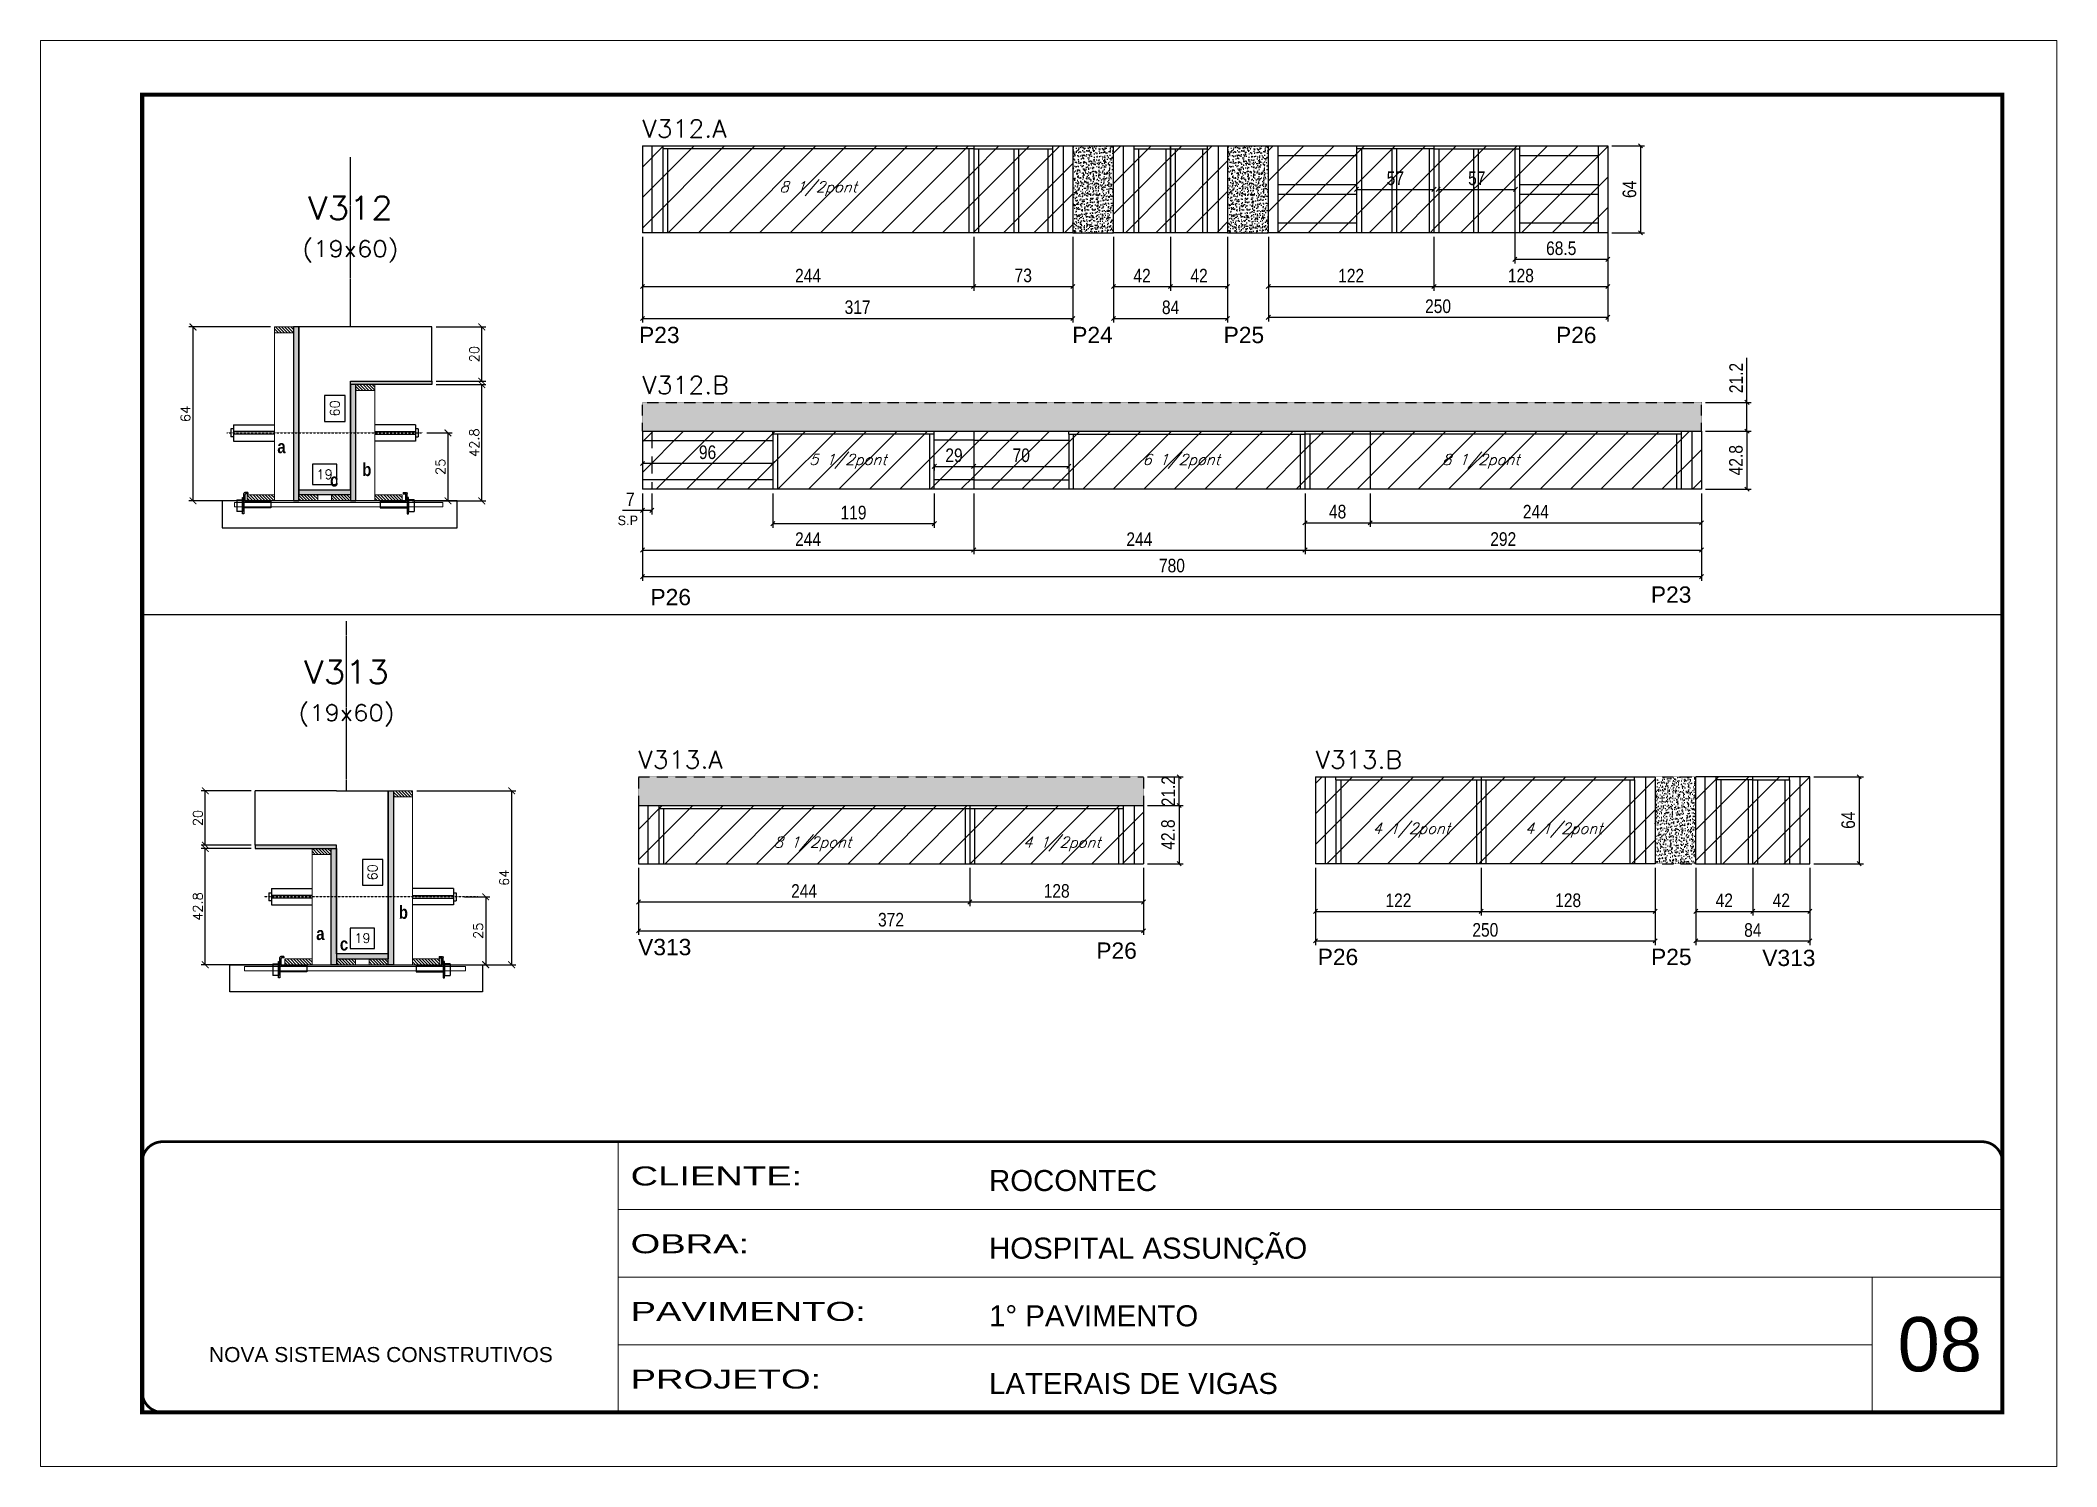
# Model space of a CAD drawing. Extents: x 137137 to 143418, y 10464 to 34486.
# Drawn here: x 141906 to 143391, y 32287 to 33337 of the extents above; entities that cross this region are included whole.
import ezdxf
from ezdxf.enums import TextEntityAlignment as Align

# ---------------------------------------------------------------- set-up
doc = ezdxf.new("R2010")
doc.units = 0
for name, pattern in [('CONTINUO', [0]), ('DASHED', [0.75, 0.5, -0.25]), ('HIDDEN', [0.375, 0.25, -0.125])]:
    doc.linetypes.add(name, pattern=pattern)
for name, color, linetype in [('5', 5, 'Continuous'), ('barrote', 251, 'Continuous'), ('COTA', 241, 'Continuous'), ('Cota Seção (2x)', 4, 'Continuous'), ('detalhes', 4, 'Continuous'), ('Painéis', 200, 'Continuous'), ('presilha', 1, 'Continuous'), ('Reaproveitamento', 251, 'Continuous'), ('SARR_2.2x7', 40, 'Continuous'), ('SARR_3.5x7', 81, 'Continuous'), ('TENSOR', 3, 'Continuous'), ('texto', 7, 'Continuous'), ('Texto de Titulo', 7, 'Continuous'), ('Texto Qtd Sarr', 242, 'Continuous')]:
    doc.layers.add(name, color=color, linetype=linetype)
for name, color, linetype, lineweight in [('CARIMBO', 255, 'Continuous', 9), ('CONCRETO', 251, 'Continuous', 25), ('Folhas', 255, 'Continuous', 9), ('Hachura', 251, 'Continuous', 9), ('Madeira', 126, 'Continuous', 18), ('SARRAFO DE PRESSAO', 251, 'DASHED', 9), ('SCO-___-LAJ', 2, 'Continuous', 0), ('Texto Seção', 7, 'Continuous', 15)]:
    doc.layers.add(name, color=color, linetype=linetype, lineweight=lineweight)
doc.styles.add('ARIAL', font='arial.ttf')
doc.styles.add('COTA TECNICA', font='techl___.ttf', dxfattribs={"height": 10})
doc.styles.add('REGUA-120', font='ROMANS.shx', dxfattribs={"height": 15})
doc.styles.add('Romans', font='romans.shx')
doc.styles.add('ROMAS860', font='ROMAS860.SHX')
doc.styles.get("Standard").update_dxf_attribs({"font": 'arial.ttf'})
doc.styles.add('TECNICA', font='techb___.ttf', dxfattribs={"height": 10})
doc.styles.add('Tecnologia', font='')
doc.styles.get('Tecnologia').set_extended_font_data('Forgotten Futurist')
doc.dimstyles.new('Cota Seção (2x)', dxfattribs={"dimtxt": 7, "dimasz": 5, "dimexe": 3, "dimexo": 3, "dimgap": 2, "dimtad": 3, "dimdec": 1, "dimlfac": 0.5, "dimzin": 12, "dimdsep": 46, "dimtxsty": 'Romans', "dimblk": 'ARCHTICK', "dimcen": 0, "dimclrd": 4, "dimclre": 4, "dimclrt": 1, "dimadec": 1, "dimazin": 3, "dimtfac": 1, "dimtdec": 1, "dimtmove": 0, "dimatfit": 3, "dimldrblk": 'OBLIQUE', "dimfxl": 1, "dimtolj": 1, "dimtzin": 12, "dimarcsym": 0})
doc.dimstyles.new('Cota Seção interna', dxfattribs={"dimtxt": 7, "dimasz": 6, "dimexe": 0.18, "dimexo": 2, "dimgap": -4, "dimtad": 3, "dimdec": 1, "dimlfac": 0.5, "dimzin": 12, "dimdsep": 46, "dimtxsty": 'Romans', "dimblk": 'ARCHTICK', "dimcen": 0.09, "dimse1": 1, "dimse2": 1, "dimsd1": 1, "dimsd2": 1, "dimclrd": 180, "dimclre": 5, "dimclrt": 1, "dimadec": 0, "dimazin": 3, "dimtfac": 1, "dimtdec": 1, "dimtofl": 0, "dimtmove": 0, "dimatfit": 3, "dimldrblk": 'ARCHTICK', "dimfxl": 1, "dimtolj": 1, "dimtzin": 0, "dimarcsym": 0})
doc.dimstyles.new('PAINEL', dxfattribs={"dimtxt": 10, "dimasz": 3, "dimexe": 3, "dimexo": 3, "dimgap": 3, "dimtad": 1, "dimdec": 1, "dimzin": 12, "dimdsep": 46, "dimtxsty": 'COTA TECNICA', "dimblk1": 'OBLIQUE', "dimblk2": 'OBLIQUE', "dimsah": 1, "dimcen": 0.9, "dimclrd": 4, "dimclre": 4, "dimclrt": 240, "dimadec": 1, "dimazin": 3, "dimtfac": 1, "dimtdec": 1, "dimtmove": 0, "dimatfit": 3, "dimfxl": 1, "dimtolj": 1, "dimtzin": 12, "dimarcsym": 0})
pattern_1 = [(45, (9650.347, -739.436), (-11.2253202, 11.2253202), [])]
pattern_2 = [(45, (9650.347, -739.754), (-11.2253202, 11.2253202), [])]
pattern_3 = [(45, (9647.467, -726.437), (-11.2253202, 11.2253202), [])]
pattern_4 = [(45, (9647.467, -1137.275), (-11.2253202, 11.2253202), [])]

msp = doc.modelspace()

# ---------------------------------------------------------------- texts
at = {"layer": '5', "linetype": 'Continuous'}
for s, p in [('P23', (142346.77, 33114.31)), ('P24', (142665.77, 33114.31)), ('P25', (142777.27, 33114.31)), ('P26', (143022.07, 33114.31)), ('P26', (142355.16, 32921.36)), ('P23', (143091.92, 32923.21)), ('V313', (142346.09, 32663.72)), ('P26', (142683.53, 32661.09)), ('P26', (142846.57, 32656.48)), ('P25', (143092.07, 32656.48)), ('V313', (143173.98, 32655.74))]:
    msp.add_text(s, height=12, rotation=0.00004, dxfattribs=at).set_placement(p)
at = {"layer": 'CARIMBO', "style": 'ARIAL'}
msp.add_text('08', height=40, dxfattribs=at).set_placement((143273.65, 32357.34))
at = {"layer": 'detalhes', "style": 'TECNICA'}
for s, p in [('a', (142080.35, 33033.28)), ('b', (142142.89, 33016.44)), ('c', (142119.15, 33008.74)), ('b', (142169.81, 32690.5)), ('a', (142108.98, 32674.88)), ('c', (142126.4, 32667.19))]:
    msp.add_text(s, height=9.6, dxfattribs=at).set_placement(p)
at = {"layer": 'texto', "color": 2, "char_height": 8, "attachment_point": 5, "style": 'Romans'}
for s, insert in [('{\\Q19;\\C256;8 1/2pont}', (142478.69, 33228.02)), ('{\\Q19;\\C256;5 1/2pont}', (142500.49, 33027.32)), ('{\\Q19;\\C256;6 1/2pont}', (142745.99, 33027.32)), ('{\\Q19;\\C256;8 1/2pont}', (142966.69, 33027.32)), ('{\\Q19;\\C256;4 1/2pont}', (142915.53, 32755.81)), ('{\\Q19;\\C256;4 1/2pont}', (143027.73, 32755.81)), ('{\\Q19;\\C256;8 1/2pont}', (142474.42, 32745.64)), ('{\\Q19;\\C256;4 1/2pont}', (142658.15, 32745.6))]:
    msp.add_mtext(s, dxfattribs=dict(at, insert=insert))
at = {"layer": 'texto', "color": 4, "insert": (142338.49, 32983.75), "char_height": 7, "attachment_point": 5, "style": 'ROMAS860'}
msp.add_mtext('S.P', dxfattribs=at)
at = {"layer": 'Texto Seção', "style": 'REGUA-120', "width": 1.05}
for s, p in [('V312.A', (142349.19, 33265.71)), ('V312.B', (142349.19, 33076.89)), ('V313.A', (142346.31, 32801.25)), ('V313.B', (142844.97, 32801.25))]:
    msp.add_text(s, height=13, dxfattribs=at).set_placement(p)

# ---------------------------------------------------------------- blocks, each defined once
blk = doc.blocks.new('9999999999')
at = {"color": 30, "linetype": 'CONTINUO'}
for p, q in [((98564.6, 34230.2), (98564.6, 34429.4)), ((98564.6, 34379.6), (99584, 34379.6)), ((98564.6, 34329.8), (99488, 34329.8)), ((99584, 34329.8), (99488, 34329.8)), ((99488, 34329.8), (99488, 34230.2)), ((98564.6, 34280), (99488, 34280))]:
    blk.add_line(p, q, dxfattribs=at)
at = {"color": 30, "linetype": 'CONTINUO', "const_width": 2}
blk.add_lwpolyline([(99584, 34230.2), (99584, 34414.4, 0.414214), (99569, 34429.4), (98229, 34429.4, 0.414214), (98214, 34414.4), (98214, 34245.2, 0.414214), (98229, 34230.2), (99584, 34230.2)], format="xyb", dxfattribs=at)
at = {"layer": 'Folhas'}
blk.add_lwpolyline([(98139, 34190.2), (99624, 34190.2), (99624, 35240.2), (98139, 35240.2)], close=True, dxfattribs=at)
at = {"layer": 'Folhas', "color": 30, "const_width": 3}
blk.add_lwpolyline([(98214, 34230.2), (99584, 34230.2), (99584, 35200.2), (98214, 35200.2)], close=True, dxfattribs=at)
at = {"color": 7, "linetype": 'Continuous', "ltscale": 5, "style": 'ARIAL'}
for s, height, p in [('ROCONTEC', 15.48, (98837.7, 34393.1)), ('HOSPITAL ASSUNÇÃO', 15.483, (98837.7, 34343.3)), ('1° PAVIMENTO', 15.483, (98837.7, 34293.5)), ('NOVA SISTEMAS CONSTRUTIVOS', 11.059, (98263.2, 34267.2)), ('LATERAIS DE VIGAS', 15.483, (98837.7, 34243.7))]:
    blk.add_text(s, height=height, dxfattribs=at).set_placement(p)
at = {"layer": 'Folhas', "color": 7, "style": 'Tecnologia', "width": 1.5}
for s, p in [('CLIENTE:', (98573.7, 34397.2)), ('OBRA:', (98573.7, 34347.3)), ('PAVIMENTO:', (98573.7, 34297.5)), ('PROJETO:', (98573.7, 34247.7))]:
    blk.add_text(s, height=14, dxfattribs=at).set_placement(p)
blk = doc.blocks.new('titulo1')
at = {"layer": 'Defpoints', "color": 252, "linetype": 'HIDDEN', "ltscale": 2}
blk.add_line((0, 0), (0, 125), dxfattribs=at)
at = {"layer": 'Defpoints', "style": 'Romans', "oblique": 15}
blk.add_attdef('FOLHA', text='', height=10, dxfattribs=at).set_placement((0, 15.6), align=Align.MIDDLE_CENTER)
at = {"layer": 'Texto Qtd Sarr', "color": 3, "style": 'Romans', "oblique": 15}
for tag, height, p in [('TITULO', 17, (0, 71.4)), ('SEÇÃO', 12, (0, 41.5))]:
    blk.add_attdef(tag, text='', height=height, dxfattribs=at).set_placement(p, align=Align.MIDDLE_CENTER)
blk = doc.blocks.new('_ArchTick')
at = {"color": 0, "linetype": 'ByBlock', "const_width": 0.15}
blk.add_lwpolyline([(-0.5, -0.5), (0.5, 0.5)], dxfattribs=at)
blk = doc.blocks.new('*D229')
at = {"layer": 'COTA', "color": 4, "lineweight": -2, "transparency": 16777216}
for p, q in [((142197.2, 33083.8), (142233.9, 33083.8)), ((142230.9, 32998.2), (142230.9, 33083.8)), ((142179.6, 32998.2), (142233.9, 32998.2))]:
    blk.add_line(p, q, dxfattribs=at)
at = {"layer": 'Defpoints', "color": 0, "transparency": 16777216}
for p in [(142194.2, 33083.8), (142230.9, 33083.8), (142176.6, 32998.2)]:
    blk.add_point(p, dxfattribs=at)
at = {"layer": 'COTA', "color": 4, "lineweight": -2, "transparency": 16777216, "xscale": 5, "yscale": 5, "zscale": 5}
for p, rotation in [((142230.9, 33083.8), 90), ((142230.9, 32998.2), 270)]:
    blk.add_blockref('_ArchTick', p, dxfattribs=dict(at, rotation=rotation))
at = {"layer": 'COTA', "color": 1, "transparency": 16777216, "insert": (142225.4, 33041), "char_height": 7, "attachment_point": 5, "rotation": 90, "style": 'Romans'}
blk.add_mtext('\\A1;42.8', dxfattribs=at)
blk = doc.blocks.new('_Oblique')
at = {"color": 0, "linetype": 'ByBlock', "lineweight": -2}
blk.add_line((-0.5, -0.5), (0.5, 0.5), dxfattribs=at)
blk = doc.blocks.new('*D230')
at = {"layer": 'COTA', "color": 4, "lineweight": -2, "transparency": 16777216}
for p, q in [((142197.2, 33126.2), (142233.9, 33126.2)), ((142230.9, 33086.2), (142230.9, 33126.2)), ((142197.2, 33086.2), (142233.9, 33086.2))]:
    blk.add_line(p, q, dxfattribs=at)
at = {"layer": 'Defpoints', "color": 0, "transparency": 16777216}
for p in [(142194.2, 33126.2), (142230.9, 33126.2), (142194.2, 33086.2)]:
    blk.add_point(p, dxfattribs=at)
at = {"layer": 'COTA', "color": 4, "lineweight": -2, "transparency": 16777216, "xscale": 5, "yscale": 5, "zscale": 5}
for p, rotation in [((142230.9, 33126.2), 90), ((142230.9, 33086.2), 270)]:
    blk.add_blockref('_ArchTick', p, dxfattribs=dict(at, rotation=rotation))
at = {"layer": 'COTA', "color": 1, "transparency": 16777216, "insert": (142225.4, 33106.2), "char_height": 7, "attachment_point": 5, "rotation": 90, "style": 'Romans'}
blk.add_mtext('\\A1;20', dxfattribs=at)
blk = doc.blocks.new('*D231')
at = {"layer": 'Cota Seção (2x)', "color": 180, "lineweight": -2, "transparency": 16777216}
for p, q in [((142130.2, 33075.7), (142115.2, 33075.7)), ((142115.2, 33075.7), (142115.2, 33056.7)), ((142130.2, 33056.7), (142130.2, 33075.7)), ((142115.2, 33056.7), (142130.2, 33056.7))]:
    blk.add_line(p, q, dxfattribs=at)
at = {"layer": 'Defpoints', "color": 0, "transparency": 16777216}
for p in [(142134.2, 33126.2), (142134.2, 33126.2), (142134.2, 33006.2)]:
    blk.add_point(p, dxfattribs=at)
at = {"layer": 'Cota Seção (2x)', "color": 1, "transparency": 16777216, "insert": (142122.7, 33066.2), "char_height": 7, "attachment_point": 5, "rotation": 90, "style": 'Romans'}
blk.add_mtext('\\A1;60', dxfattribs=at)
blk = doc.blocks.new('PRESILHA METÁLICA 1')
at = {"layer": 'presilha'}
for p, q in [((0, 13), (6, 13)), ((0, 13), (0, 0)), ((6, 0), (0, 0)), ((6, 15.5), (7.5, 15.5)), ((6, -2.5), (6, 15.5)), ((6, 13), (6, 0)), ((7.5, 10.6), (7.5, 19.9)), ((7.5, 15.5), (7.5, -2.5)), ((37.5, 4.1), (7.5, 4.1)), ((12, 21), (8.6, 21)), ((9, 11.6), (9, 18.9)), ((12, 19.5), (9.6, 19.5)), ((37.5, 11), (9.6, 11)), ((12, 21), (12, 19.5)), ((37.5, 11), (37.5, 4.1)), ((7.5, -2.5), (6, -2.5))]:
    blk.add_line(p, q, dxfattribs=at)
for centre, radius, start, end in [((8.6, 19.9), 1.14, 90, 180), ((9.6, 18.9), 0.57, 90, 180), ((9.6, 11.6), 0.57, 180, 270)]:
    blk.add_arc(centre, radius, start, end, dxfattribs=at)
blk = doc.blocks.new('*D232')
at = {"layer": 'Cota Seção (2x)', "color": 180, "lineweight": -2, "transparency": 16777216}
for p, q in [((142124.2, 33025.2), (142106.2, 33025.2)), ((142106.2, 33025.2), (142106.2, 33010.2)), ((142124.2, 33010.2), (142124.2, 33025.2)), ((142106.2, 33010.2), (142124.2, 33010.2))]:
    blk.add_line(p, q, dxfattribs=at)
at = {"layer": 'Defpoints', "color": 0, "transparency": 16777216}
for p in [(142096.2, 32998.2), (142134.2, 33006.2), (142134.2, 32998.2)]:
    blk.add_point(p, dxfattribs=at)
at = {"layer": 'Cota Seção (2x)', "color": 1, "transparency": 16777216, "insert": (142115.2, 33017.7), "char_height": 7, "attachment_point": 5, "style": 'Romans'}
blk.add_mtext('\\A1;19', dxfattribs=at)
blk = doc.blocks.new('*D344')
at = {"layer": 'COTA', "color": 4, "lineweight": -2, "transparency": 16777216}
for p, q in [((142075.2, 33126.2), (142015.2, 33126.2)), ((142018.2, 33126.2), (142018.2, 32998.2)), ((142075.2, 32998.2), (142015.2, 32998.2))]:
    blk.add_line(p, q, dxfattribs=at)
at = {"layer": 'Defpoints', "color": 0, "transparency": 16777216}
for p in [(142078.2, 33126.2), (142018.2, 32998.2), (142078.2, 32998.2)]:
    blk.add_point(p, dxfattribs=at)
at = {"layer": 'COTA', "color": 4, "lineweight": -2, "transparency": 16777216, "xscale": 5, "yscale": 5, "zscale": 5}
for p, rotation in [((142018.2, 33126.2), 90), ((142018.2, 32998.2), 270)]:
    blk.add_blockref('_ArchTick', p, dxfattribs=dict(at, rotation=rotation))
at = {"layer": 'COTA', "color": 1, "transparency": 16777216, "insert": (142012.7, 33062.2), "char_height": 7, "attachment_point": 5, "rotation": 90, "style": 'Romans'}
blk.add_mtext('\\A1;64', dxfattribs=at)
blk = doc.blocks.new('*D233')
at = {"layer": 'COTA', "color": 4, "linetype": 'ByBlock', "lineweight": -2, "transparency": 16777216}
for p, q in [((142349.2, 33192.5), (142349.2, 33152.9)), ((142593.2, 33192.5), (142593.2, 33152.9)), ((142349.2, 33155.9), (142593.2, 33155.9))]:
    blk.add_line(p, q, dxfattribs=at)
at = {"layer": 'Defpoints', "color": 0, "linetype": 'ByBlock', "transparency": 16777216}
for p in [(142349.2, 33195.5), (142593.2, 33195.5), (142593.2, 33155.9)]:
    blk.add_point(p, dxfattribs=at)
at = {"layer": 'COTA', "color": 4, "linetype": 'ByBlock', "lineweight": -2, "transparency": 16777216, "xscale": 3, "yscale": 3, "zscale": 3, "rotation": 180}
blk.add_blockref('_Oblique', (142349.2, 33155.9), dxfattribs=at)
at = {"layer": 'COTA', "color": 4, "linetype": 'ByBlock', "lineweight": -2, "transparency": 16777216, "xscale": 3, "yscale": 3, "zscale": 3}
blk.add_blockref('_Oblique', (142593.2, 33155.9), dxfattribs=at)
at = {"layer": 'COTA', "color": 240, "linetype": 'ByBlock', "transparency": 16777216, "insert": (142471.2, 33164), "char_height": 10, "attachment_point": 5, "style": 'COTA TECNICA'}
blk.add_mtext('\\A1;244', dxfattribs=at)
blk = doc.blocks.new('*D234')
at = {"layer": 'COTA', "color": 4, "linetype": 'ByBlock', "lineweight": -2, "transparency": 16777216}
for p, q in [((142593.2, 33192.5), (142593.2, 33152.9)), ((142666.2, 33192.5), (142666.2, 33152.9)), ((142593.2, 33155.9), (142666.2, 33155.9))]:
    blk.add_line(p, q, dxfattribs=at)
at = {"layer": 'Defpoints', "color": 0, "linetype": 'ByBlock', "transparency": 16777216}
for p in [(142593.2, 33195.5), (142666.2, 33195.5), (142666.2, 33155.9)]:
    blk.add_point(p, dxfattribs=at)
at = {"layer": 'COTA', "color": 4, "linetype": 'ByBlock', "lineweight": -2, "transparency": 16777216, "xscale": 3, "yscale": 3, "zscale": 3, "rotation": 180}
blk.add_blockref('_Oblique', (142593.2, 33155.9), dxfattribs=at)
at = {"layer": 'COTA', "color": 4, "linetype": 'ByBlock', "lineweight": -2, "transparency": 16777216, "xscale": 3, "yscale": 3, "zscale": 3}
blk.add_blockref('_Oblique', (142666.2, 33155.9), dxfattribs=at)
at = {"layer": 'COTA', "color": 240, "linetype": 'ByBlock', "transparency": 16777216, "insert": (142629.7, 33164.1), "char_height": 10, "attachment_point": 5, "style": 'COTA TECNICA'}
blk.add_mtext('\\A1;73', dxfattribs=at)
blk = doc.blocks.new('*D345')
at = {"layer": 'COTA', "color": 4, "linetype": 'ByBlock', "lineweight": -2, "transparency": 16777216}
for p, q in [((142696.2, 33192.5), (142696.2, 33152.9)), ((142738.2, 33192.5), (142738.2, 33152.9)), ((142696.2, 33155.9), (142738.2, 33155.9))]:
    blk.add_line(p, q, dxfattribs=at)
at = {"layer": 'Defpoints', "color": 0, "linetype": 'ByBlock', "transparency": 16777216}
for p in [(142696.2, 33195.5), (142738.2, 33195.5), (142738.2, 33155.9)]:
    blk.add_point(p, dxfattribs=at)
at = {"layer": 'COTA', "color": 4, "linetype": 'ByBlock', "lineweight": -2, "transparency": 16777216, "xscale": 3, "yscale": 3, "zscale": 3, "rotation": 180}
blk.add_blockref('_Oblique', (142696.2, 33155.9), dxfattribs=at)
at = {"layer": 'COTA', "color": 4, "linetype": 'ByBlock', "lineweight": -2, "transparency": 16777216, "xscale": 3, "yscale": 3, "zscale": 3}
blk.add_blockref('_Oblique', (142738.2, 33155.9), dxfattribs=at)
at = {"layer": 'COTA', "color": 240, "linetype": 'ByBlock', "transparency": 16777216, "insert": (142717.2, 33164), "char_height": 10, "attachment_point": 5, "style": 'COTA TECNICA'}
blk.add_mtext('\\A1;42', dxfattribs=at)
blk = doc.blocks.new('*D346')
at = {"layer": 'COTA', "color": 4, "linetype": 'ByBlock', "lineweight": -2, "transparency": 16777216}
for p, q in [((142738.2, 33192.5), (142738.2, 33152.9)), ((142780.2, 33192.5), (142780.2, 33152.9)), ((142738.2, 33155.9), (142780.2, 33155.9))]:
    blk.add_line(p, q, dxfattribs=at)
at = {"layer": 'Defpoints', "color": 0, "linetype": 'ByBlock', "transparency": 16777216}
for p in [(142738.2, 33195.5), (142780.2, 33195.5), (142780.2, 33155.9)]:
    blk.add_point(p, dxfattribs=at)
at = {"layer": 'COTA', "color": 4, "linetype": 'ByBlock', "lineweight": -2, "transparency": 16777216, "xscale": 3, "yscale": 3, "zscale": 3, "rotation": 180}
blk.add_blockref('_Oblique', (142738.2, 33155.9), dxfattribs=at)
at = {"layer": 'COTA', "color": 4, "linetype": 'ByBlock', "lineweight": -2, "transparency": 16777216, "xscale": 3, "yscale": 3, "zscale": 3}
blk.add_blockref('_Oblique', (142780.2, 33155.9), dxfattribs=at)
at = {"layer": 'COTA', "color": 240, "linetype": 'ByBlock', "transparency": 16777216, "insert": (142759.2, 33164), "char_height": 10, "attachment_point": 5, "style": 'COTA TECNICA'}
blk.add_mtext('\\A1;42', dxfattribs=at)
blk = doc.blocks.new('*D235')
at = {"layer": 'COTA', "color": 4, "linetype": 'ByBlock', "lineweight": -2, "transparency": 16777216}
for p, q in [((143063.2, 33259.5), (143087.3, 33259.5)), ((143084.3, 33259.5), (143084.3, 33195.5)), ((143063.2, 33195.5), (143087.3, 33195.5))]:
    blk.add_line(p, q, dxfattribs=at)
at = {"layer": 'Defpoints', "color": 0, "linetype": 'ByBlock', "transparency": 16777216}
for p in [(143060.2, 33259.5), (143060.2, 33195.5), (143084.3, 33195.5)]:
    blk.add_point(p, dxfattribs=at)
at = {"layer": 'COTA', "color": 4, "linetype": 'ByBlock', "lineweight": -2, "transparency": 16777216, "xscale": 3, "yscale": 3, "zscale": 3}
for p, rotation in [((143084.3, 33259.5), 90), ((143084.3, 33195.5), 270)]:
    blk.add_blockref('_Oblique', p, dxfattribs=dict(at, rotation=rotation))
at = {"layer": 'COTA', "color": 240, "linetype": 'ByBlock', "transparency": 16777216, "insert": (143076.2, 33227.5), "char_height": 10, "attachment_point": 5, "rotation": 90, "style": 'COTA TECNICA'}
blk.add_mtext('\\A1;64', dxfattribs=at)
blk = doc.blocks.new('*D236')
at = {"layer": 'COTA', "color": 4, "linetype": 'ByBlock', "lineweight": -2, "transparency": 16777216}
for p, q in [((142810.2, 33192.5), (142810.2, 33152.9)), ((142932.2, 33192.5), (142932.2, 33152.9)), ((142810.2, 33155.9), (142932.2, 33155.9))]:
    blk.add_line(p, q, dxfattribs=at)
at = {"layer": 'Defpoints', "color": 0, "linetype": 'ByBlock', "transparency": 16777216}
for p in [(142810.2, 33195.5), (142932.2, 33195.5), (142932.2, 33155.9)]:
    blk.add_point(p, dxfattribs=at)
at = {"layer": 'COTA', "color": 4, "linetype": 'ByBlock', "lineweight": -2, "transparency": 16777216, "xscale": 3, "yscale": 3, "zscale": 3, "rotation": 180}
blk.add_blockref('_Oblique', (142810.2, 33155.9), dxfattribs=at)
at = {"layer": 'COTA', "color": 4, "linetype": 'ByBlock', "lineweight": -2, "transparency": 16777216, "xscale": 3, "yscale": 3, "zscale": 3}
blk.add_blockref('_Oblique', (142932.2, 33155.9), dxfattribs=at)
at = {"layer": 'COTA', "color": 240, "linetype": 'ByBlock', "transparency": 16777216, "insert": (142871.2, 33164), "char_height": 10, "attachment_point": 5, "style": 'COTA TECNICA'}
blk.add_mtext('\\A1;122', dxfattribs=at)
blk = doc.blocks.new('*D237')
at = {"layer": 'COTA', "color": 4, "linetype": 'ByBlock', "lineweight": -2, "transparency": 16777216}
for p, q in [((142932.2, 33192.5), (142932.2, 33152.9)), ((143060.2, 33192.5), (143060.2, 33152.9)), ((142932.2, 33155.9), (143060.2, 33155.9))]:
    blk.add_line(p, q, dxfattribs=at)
at = {"layer": 'Defpoints', "color": 0, "linetype": 'ByBlock', "transparency": 16777216}
for p in [(142932.2, 33195.5), (143060.2, 33195.5), (143060.2, 33155.9)]:
    blk.add_point(p, dxfattribs=at)
at = {"layer": 'COTA', "color": 4, "linetype": 'ByBlock', "lineweight": -2, "transparency": 16777216, "xscale": 3, "yscale": 3, "zscale": 3, "rotation": 180}
blk.add_blockref('_Oblique', (142932.2, 33155.9), dxfattribs=at)
at = {"layer": 'COTA', "color": 4, "linetype": 'ByBlock', "lineweight": -2, "transparency": 16777216, "xscale": 3, "yscale": 3, "zscale": 3}
blk.add_blockref('_Oblique', (143060.2, 33155.9), dxfattribs=at)
at = {"layer": 'COTA', "color": 240, "linetype": 'ByBlock', "transparency": 16777216, "insert": (142996.2, 33164), "char_height": 10, "attachment_point": 5, "style": 'COTA TECNICA'}
blk.add_mtext('\\A1;128', dxfattribs=at)
blk = doc.blocks.new('*D220')
at = {"layer": 'COTA', "color": 4, "linetype": 'ByBlock', "lineweight": -2, "transparency": 16777216}
for p, q in [((142349.2, 33003.7), (142349.2, 32959)), ((142593.2, 33003.7), (142593.2, 32959)), ((142349.2, 32962), (142593.2, 32962))]:
    blk.add_line(p, q, dxfattribs=at)
at = {"layer": 'Defpoints', "color": 0, "linetype": 'ByBlock', "transparency": 16777216}
for p in [(142349.2, 33006.7), (142593.2, 33006.7), (142593.2, 32962)]:
    blk.add_point(p, dxfattribs=at)
at = {"layer": 'COTA', "color": 4, "linetype": 'ByBlock', "lineweight": -2, "transparency": 16777216, "xscale": 3, "yscale": 3, "zscale": 3, "rotation": 180}
blk.add_blockref('_Oblique', (142349.2, 32962), dxfattribs=at)
at = {"layer": 'COTA', "color": 4, "linetype": 'ByBlock', "lineweight": -2, "transparency": 16777216, "xscale": 3, "yscale": 3, "zscale": 3}
blk.add_blockref('_Oblique', (142593.2, 32962), dxfattribs=at)
at = {"layer": 'COTA', "color": 240, "linetype": 'ByBlock', "transparency": 16777216, "insert": (142471.2, 32970), "char_height": 10, "attachment_point": 5, "style": 'COTA TECNICA'}
blk.add_mtext('\\A1;244', dxfattribs=at)
blk = doc.blocks.new('*D221')
at = {"layer": 'COTA', "color": 4, "linetype": 'ByBlock', "lineweight": -2, "transparency": 16777216}
for p, q in [((142593.2, 33003.7), (142593.2, 32959)), ((142837.2, 33003.7), (142837.2, 32959)), ((142593.2, 32962), (142837.2, 32962))]:
    blk.add_line(p, q, dxfattribs=at)
at = {"layer": 'Defpoints', "color": 0, "linetype": 'ByBlock', "transparency": 16777216}
for p in [(142593.2, 33006.7), (142837.2, 33006.7), (142837.2, 32962)]:
    blk.add_point(p, dxfattribs=at)
at = {"layer": 'COTA', "color": 4, "linetype": 'ByBlock', "lineweight": -2, "transparency": 16777216, "xscale": 3, "yscale": 3, "zscale": 3, "rotation": 180}
blk.add_blockref('_Oblique', (142593.2, 32962), dxfattribs=at)
at = {"layer": 'COTA', "color": 4, "linetype": 'ByBlock', "lineweight": -2, "transparency": 16777216, "xscale": 3, "yscale": 3, "zscale": 3}
blk.add_blockref('_Oblique', (142837.2, 32962), dxfattribs=at)
at = {"layer": 'COTA', "color": 240, "linetype": 'ByBlock', "transparency": 16777216, "insert": (142715.2, 32970), "char_height": 10, "attachment_point": 5, "style": 'COTA TECNICA'}
blk.add_mtext('\\A1;244', dxfattribs=at)
blk = doc.blocks.new('*D222')
at = {"layer": 'COTA', "color": 4, "linetype": 'ByBlock', "lineweight": -2, "transparency": 16777216}
for p, q in [((143132.2, 33049.5), (143165.7, 33049.5)), ((143162.7, 33049.5), (143162.7, 33006.7)), ((143132.2, 33006.7), (143165.7, 33006.7))]:
    blk.add_line(p, q, dxfattribs=at)
at = {"layer": 'Defpoints', "color": 0, "linetype": 'ByBlock', "transparency": 16777216}
for p in [(143129.2, 33049.5), (143129.2, 33006.7), (143162.7, 33006.7)]:
    blk.add_point(p, dxfattribs=at)
at = {"layer": 'COTA', "color": 4, "linetype": 'ByBlock', "lineweight": -2, "transparency": 16777216, "xscale": 3, "yscale": 3, "zscale": 3}
for p, rotation in [((143162.7, 33049.5), 90), ((143162.7, 33006.7), 270)]:
    blk.add_blockref('_Oblique', p, dxfattribs=dict(at, rotation=rotation))
at = {"layer": 'COTA', "color": 240, "linetype": 'ByBlock', "transparency": 16777216, "insert": (143154.6, 33028.1), "char_height": 10, "attachment_point": 5, "rotation": 90, "style": 'COTA TECNICA'}
blk.add_mtext('\\A1;42.8', dxfattribs=at)
blk = doc.blocks.new('*D223')
at = {"layer": 'COTA', "color": 4, "linetype": 'ByBlock', "lineweight": -2, "transparency": 16777216}
for p, q in [((142837.2, 33003.7), (142837.2, 32979.1)), ((142885.2, 33003.7), (142885.2, 32979.1)), ((142837.2, 32982.1), (142885.2, 32982.1))]:
    blk.add_line(p, q, dxfattribs=at)
at = {"layer": 'Defpoints', "color": 0, "linetype": 'ByBlock', "transparency": 16777216}
for p in [(142837.2, 33006.7), (142885.2, 33006.7), (142885.2, 32982.1)]:
    blk.add_point(p, dxfattribs=at)
at = {"layer": 'COTA', "color": 4, "linetype": 'ByBlock', "lineweight": -2, "transparency": 16777216, "xscale": 3, "yscale": 3, "zscale": 3, "rotation": 180}
blk.add_blockref('_Oblique', (142837.2, 32982.1), dxfattribs=at)
at = {"layer": 'COTA', "color": 4, "linetype": 'ByBlock', "lineweight": -2, "transparency": 16777216, "xscale": 3, "yscale": 3, "zscale": 3}
blk.add_blockref('_Oblique', (142885.2, 32982.1), dxfattribs=at)
at = {"layer": 'COTA', "color": 240, "linetype": 'ByBlock', "transparency": 16777216, "insert": (142861.2, 32990.2), "char_height": 10, "attachment_point": 5, "style": 'COTA TECNICA'}
blk.add_mtext('\\A1;48', dxfattribs=at)
blk = doc.blocks.new('*D224')
at = {"layer": 'COTA', "color": 4, "linetype": 'ByBlock', "lineweight": -2, "transparency": 16777216}
for p, q in [((142885.2, 33003.7), (142885.2, 32979.1)), ((143129.2, 33003.7), (143129.2, 32979.1)), ((142885.2, 32982.1), (143129.2, 32982.1))]:
    blk.add_line(p, q, dxfattribs=at)
at = {"layer": 'Defpoints', "color": 0, "linetype": 'ByBlock', "transparency": 16777216}
for p in [(142885.2, 33006.7), (143129.2, 33006.7), (143129.2, 32982.1)]:
    blk.add_point(p, dxfattribs=at)
at = {"layer": 'COTA', "color": 4, "linetype": 'ByBlock', "lineweight": -2, "transparency": 16777216, "xscale": 3, "yscale": 3, "zscale": 3, "rotation": 180}
blk.add_blockref('_Oblique', (142885.2, 32982.1), dxfattribs=at)
at = {"layer": 'COTA', "color": 4, "linetype": 'ByBlock', "lineweight": -2, "transparency": 16777216, "xscale": 3, "yscale": 3, "zscale": 3}
blk.add_blockref('_Oblique', (143129.2, 32982.1), dxfattribs=at)
at = {"layer": 'COTA', "color": 240, "linetype": 'ByBlock', "transparency": 16777216, "insert": (143007.2, 32990.2), "char_height": 10, "attachment_point": 5, "style": 'COTA TECNICA'}
blk.add_mtext('\\A1;244', dxfattribs=at)
blk = doc.blocks.new('*D336')
at = {"layer": 'COTA', "color": 4, "lineweight": -2, "transparency": 16777216}
for p, q in [((142190.5, 33048.2), (142209, 33048.2)), ((142206, 33048.2), (142206, 32998.2)), ((142190.5, 32998.2), (142209, 32998.2))]:
    blk.add_line(p, q, dxfattribs=at)
at = {"layer": 'Defpoints', "color": 0, "transparency": 16777216}
for p in [(142187.5, 33048.2), (142187.5, 32998.2), (142206, 32998.2)]:
    blk.add_point(p, dxfattribs=at)
at = {"layer": 'COTA', "color": 4, "lineweight": -2, "transparency": 16777216, "xscale": 5, "yscale": 5, "zscale": 5}
for p, rotation in [((142206, 33048.2), 90), ((142206, 32998.2), 270)]:
    blk.add_blockref('_ArchTick', p, dxfattribs=dict(at, rotation=rotation))
at = {"layer": 'COTA', "color": 1, "transparency": 16777216, "insert": (142200.5, 33023.2), "char_height": 7, "attachment_point": 5, "rotation": 90, "style": 'Romans'}
blk.add_mtext('\\A1;25', dxfattribs=at)
blk = doc.blocks.new('*D337')
at = {"layer": 'COTA', "color": 4, "linetype": 'ByBlock', "lineweight": -2, "transparency": 16777216}
for p, q in [((143162.7, 33070.7), (143162.7, 33103.4)), ((143132.2, 33070.7), (143165.7, 33070.7)), ((143162.7, 33049.5), (143162.7, 33070.7)), ((143132.2, 33049.5), (143165.7, 33049.5))]:
    blk.add_line(p, q, dxfattribs=at)
at = {"layer": 'Defpoints', "color": 0, "linetype": 'ByBlock', "transparency": 16777216}
for p in [(143129.2, 33070.7), (143162.7, 33070.7), (143129.2, 33049.5)]:
    blk.add_point(p, dxfattribs=at)
at = {"layer": 'COTA', "color": 4, "linetype": 'ByBlock', "lineweight": -2, "transparency": 16777216, "xscale": 3, "yscale": 3, "zscale": 3}
for p, rotation in [((143162.7, 33070.7), 90), ((143162.7, 33049.5), 270)]:
    blk.add_blockref('_Oblique', p, dxfattribs=dict(at, rotation=rotation))
at = {"layer": 'COTA', "color": 240, "linetype": 'ByBlock', "transparency": 16777216, "insert": (143154.7, 33088.6), "char_height": 10, "attachment_point": 5, "rotation": 90, "style": 'COTA TECNICA'}
blk.add_mtext('\\A1;21.2', dxfattribs=at)
blk = doc.blocks.new('*D347')
at = {"layer": 'COTA', "color": 4, "linetype": 'ByBlock', "lineweight": -2, "transparency": 16777216}
blk.add_line((142875.2, 33227.5), (142932.2, 33227.5), dxfattribs=at)
at = {"layer": 'Defpoints', "color": 0, "linetype": 'ByBlock', "transparency": 16777216}
for p in [(142875.2, 33227.5), (142932.2, 33227.5), (142932.2, 33227.5)]:
    blk.add_point(p, dxfattribs=at)
at = {"layer": 'COTA', "color": 4, "linetype": 'ByBlock', "lineweight": -2, "transparency": 16777216, "xscale": 3, "yscale": 3, "zscale": 3, "rotation": 180}
blk.add_blockref('_Oblique', (142875.2, 33227.5), dxfattribs=at)
at = {"layer": 'COTA', "color": 4, "linetype": 'ByBlock', "lineweight": -2, "transparency": 16777216, "xscale": 3, "yscale": 3, "zscale": 3}
blk.add_blockref('_Oblique', (142932.2, 33227.5), dxfattribs=at)
at = {"layer": 'COTA', "color": 240, "linetype": 'ByBlock', "transparency": 16777216, "insert": (142903.7, 33235.6), "char_height": 10, "attachment_point": 5, "style": 'COTA TECNICA'}
blk.add_mtext('\\A1;57', dxfattribs=at)
blk = doc.blocks.new('*D348')
at = {"layer": 'COTA', "color": 4, "linetype": 'ByBlock', "lineweight": -2, "transparency": 16777216}
blk.add_line((142935.2, 33227.5), (142992.2, 33227.5), dxfattribs=at)
at = {"layer": 'Defpoints', "color": 0, "linetype": 'ByBlock', "transparency": 16777216}
for p in [(142935.2, 33227.5), (142992.2, 33227.5), (142992.2, 33227.5)]:
    blk.add_point(p, dxfattribs=at)
at = {"layer": 'COTA', "color": 4, "linetype": 'ByBlock', "lineweight": -2, "transparency": 16777216, "xscale": 3, "yscale": 3, "zscale": 3, "rotation": 180}
blk.add_blockref('_Oblique', (142935.2, 33227.5), dxfattribs=at)
at = {"layer": 'COTA', "color": 4, "linetype": 'ByBlock', "lineweight": -2, "transparency": 16777216, "xscale": 3, "yscale": 3, "zscale": 3}
blk.add_blockref('_Oblique', (142992.2, 33227.5), dxfattribs=at)
at = {"layer": 'COTA', "color": 240, "linetype": 'ByBlock', "transparency": 16777216, "insert": (142963.7, 33235.6), "char_height": 10, "attachment_point": 5, "style": 'COTA TECNICA'}
blk.add_mtext('\\A1;57', dxfattribs=at)
blk = doc.blocks.new('*D349')
at = {"layer": 'COTA', "color": 4, "linetype": 'ByBlock', "lineweight": -2, "transparency": 16777216}
for p, q in [((142349.2, 33003.7), (142349.2, 32988.2)), ((142356.2, 33003.7), (142356.2, 32988.2)), ((142349.2, 32991.2), (142334.5, 32991.2)), ((142356.2, 32991.2), (142349.2, 32991.2))]:
    blk.add_line(p, q, dxfattribs=at)
at = {"layer": 'Defpoints', "color": 0, "linetype": 'ByBlock', "transparency": 16777216}
for p in [(142349.2, 33006.7), (142356.2, 33006.7), (142349.2, 32991.2)]:
    blk.add_point(p, dxfattribs=at)
at = {"layer": 'COTA', "color": 4, "linetype": 'ByBlock', "lineweight": -2, "transparency": 16777216, "xscale": 3, "yscale": 3, "zscale": 3, "rotation": 180}
blk.add_blockref('_Oblique', (142349.2, 32991.2), dxfattribs=at)
at = {"layer": 'COTA', "color": 4, "linetype": 'ByBlock', "lineweight": -2, "transparency": 16777216, "xscale": 3, "yscale": 3, "zscale": 3}
blk.add_blockref('_Oblique', (142356.2, 32991.2), dxfattribs=at)
at = {"layer": 'COTA', "color": 240, "linetype": 'ByBlock', "transparency": 16777216, "insert": (142340.3, 32999.3), "char_height": 10, "attachment_point": 5, "style": 'COTA TECNICA'}
blk.add_mtext('\\A1;7', dxfattribs=at)
blk = doc.blocks.new('*D350')
at = {"layer": 'COTA', "color": 4, "linetype": 'ByBlock', "lineweight": -2, "transparency": 16777216}
for p, q in [((142445.2, 33025.7), (142349.2, 33025.7)), ((142349.2, 33025.1), (142349.2, 33022.7)), ((142445.2, 33024), (142445.2, 33022.7))]:
    blk.add_line(p, q, dxfattribs=at)
at = {"layer": 'Defpoints', "color": 0, "linetype": 'ByBlock', "transparency": 16777216}
for p in [(142349.2, 33028.1), (142445.2, 33027), (142349.2, 33025.7)]:
    blk.add_point(p, dxfattribs=at)
at = {"layer": 'COTA', "color": 4, "linetype": 'ByBlock', "lineweight": -2, "transparency": 16777216, "xscale": 3, "yscale": 3, "zscale": 3, "rotation": 180}
blk.add_blockref('_Oblique', (142349.2, 33025.7), dxfattribs=at)
at = {"layer": 'COTA', "color": 4, "linetype": 'ByBlock', "lineweight": -2, "transparency": 16777216, "xscale": 3, "yscale": 3, "zscale": 3}
blk.add_blockref('_Oblique', (142445.2, 33025.7), dxfattribs=at)
at = {"layer": 'COTA', "color": 240, "linetype": 'ByBlock', "transparency": 16777216, "insert": (142397.2, 33033.9), "char_height": 10, "attachment_point": 5, "style": 'COTA TECNICA'}
blk.add_mtext('\\A1;96', dxfattribs=at)
blk = doc.blocks.new('*D238')
at = {"layer": 'COTA', "color": 4, "linetype": 'ByBlock', "lineweight": -2, "transparency": 16777216}
for p, q in [((142837.2, 33003.7), (142837.2, 32959)), ((143129.2, 33003.7), (143129.2, 32959)), ((142837.2, 32962), (143129.2, 32962))]:
    blk.add_line(p, q, dxfattribs=at)
at = {"layer": 'Defpoints', "color": 0, "linetype": 'ByBlock', "transparency": 16777216}
for p in [(142837.2, 33006.7), (143129.2, 33006.7), (143129.2, 32962)]:
    blk.add_point(p, dxfattribs=at)
at = {"layer": 'COTA', "color": 4, "linetype": 'ByBlock', "lineweight": -2, "transparency": 16777216, "xscale": 3, "yscale": 3, "zscale": 3, "rotation": 180}
blk.add_blockref('_Oblique', (142837.2, 32962), dxfattribs=at)
at = {"layer": 'COTA', "color": 4, "linetype": 'ByBlock', "lineweight": -2, "transparency": 16777216, "xscale": 3, "yscale": 3, "zscale": 3}
blk.add_blockref('_Oblique', (143129.2, 32962), dxfattribs=at)
at = {"layer": 'COTA', "color": 240, "linetype": 'ByBlock', "transparency": 16777216, "insert": (142983.2, 32970), "char_height": 10, "attachment_point": 5, "style": 'COTA TECNICA'}
blk.add_mtext('\\A1;292', dxfattribs=at)
blk = doc.blocks.new('*D351')
at = {"layer": 'COTA', "color": 4, "linetype": 'ByBlock', "lineweight": -2, "transparency": 16777216}
for p, q in [((142564.2, 33025.1), (142564.2, 33020.6)), ((142564.2, 33023.6), (142593.2, 33023.6)), ((142593.2, 33025.1), (142593.2, 33020.6))]:
    blk.add_line(p, q, dxfattribs=at)
at = {"layer": 'Defpoints', "color": 0, "linetype": 'ByBlock', "transparency": 16777216}
for p in [(142564.2, 33028.1), (142593.2, 33028.1), (142593.2, 33023.6)]:
    blk.add_point(p, dxfattribs=at)
at = {"layer": 'COTA', "color": 4, "linetype": 'ByBlock', "lineweight": -2, "transparency": 16777216, "xscale": 3, "yscale": 3, "zscale": 3, "rotation": 180}
blk.add_blockref('_Oblique', (142564.2, 33023.6), dxfattribs=at)
at = {"layer": 'COTA', "color": 4, "linetype": 'ByBlock', "lineweight": -2, "transparency": 16777216, "xscale": 3, "yscale": 3, "zscale": 3}
blk.add_blockref('_Oblique', (142593.2, 33023.6), dxfattribs=at)
at = {"layer": 'COTA', "color": 240, "linetype": 'ByBlock', "transparency": 16777216, "insert": (142578.7, 33031.7), "char_height": 10, "attachment_point": 5, "style": 'COTA TECNICA'}
blk.add_mtext('\\A1;29', dxfattribs=at)
blk = doc.blocks.new('*D352')
at = {"layer": 'COTA', "color": 4, "linetype": 'ByBlock', "lineweight": -2, "transparency": 16777216}
for p, q in [((142593.2, 33025.1), (142593.2, 33020.6)), ((142593.2, 33023.6), (142663.2, 33023.6)), ((142663.2, 33024), (142663.2, 33020.6))]:
    blk.add_line(p, q, dxfattribs=at)
at = {"layer": 'Defpoints', "color": 0, "linetype": 'ByBlock', "transparency": 16777216}
for p in [(142593.2, 33028.1), (142663.2, 33027), (142663.2, 33023.6)]:
    blk.add_point(p, dxfattribs=at)
at = {"layer": 'COTA', "color": 4, "linetype": 'ByBlock', "lineweight": -2, "transparency": 16777216, "xscale": 3, "yscale": 3, "zscale": 3, "rotation": 180}
blk.add_blockref('_Oblique', (142593.2, 33023.6), dxfattribs=at)
at = {"layer": 'COTA', "color": 4, "linetype": 'ByBlock', "lineweight": -2, "transparency": 16777216, "xscale": 3, "yscale": 3, "zscale": 3}
blk.add_blockref('_Oblique', (142663.2, 33023.6), dxfattribs=at)
at = {"layer": 'COTA', "color": 240, "linetype": 'ByBlock', "transparency": 16777216, "insert": (142628.2, 33031.7), "char_height": 10, "attachment_point": 5, "style": 'COTA TECNICA'}
blk.add_mtext('\\A1;70', dxfattribs=at)
blk = doc.blocks.new('*D239')
at = {"layer": 'COTA', "color": 4, "lineweight": -2, "transparency": 16777216}
for p, q in [((142061, 32742.3), (142024.3, 32742.3)), ((142027.3, 32656.7), (142027.3, 32742.3)), ((142078.6, 32656.7), (142024.3, 32656.7))]:
    blk.add_line(p, q, dxfattribs=at)
at = {"layer": 'Defpoints', "color": 0, "transparency": 16777216}
for p in [(142027.3, 32742.3), (142064, 32742.3), (142081.6, 32656.7)]:
    blk.add_point(p, dxfattribs=at)
at = {"layer": 'COTA', "color": 4, "lineweight": -2, "transparency": 16777216, "xscale": 5, "yscale": 5, "zscale": 5}
for p, rotation in [((142027.3, 32742.3), 90), ((142027.3, 32656.7), 270)]:
    blk.add_blockref('_ArchTick', p, dxfattribs=dict(at, rotation=rotation))
at = {"layer": 'COTA', "color": 1, "transparency": 16777216, "insert": (142021.8, 32699.5), "char_height": 7, "attachment_point": 5, "rotation": 90, "style": 'Romans'}
blk.add_mtext('\\A1;42.8', dxfattribs=at)
blk = doc.blocks.new('*D240')
at = {"layer": 'COTA', "color": 4, "lineweight": -2, "transparency": 16777216}
for p, q in [((142061, 32784.7), (142024.3, 32784.7)), ((142027.3, 32744.7), (142027.3, 32784.7)), ((142061, 32744.7), (142024.3, 32744.7))]:
    blk.add_line(p, q, dxfattribs=at)
at = {"layer": 'Defpoints', "color": 0, "transparency": 16777216}
for p in [(142027.3, 32784.7), (142064, 32784.7), (142064, 32744.7)]:
    blk.add_point(p, dxfattribs=at)
at = {"layer": 'COTA', "color": 4, "lineweight": -2, "transparency": 16777216, "xscale": 5, "yscale": 5, "zscale": 5}
for p, rotation in [((142027.3, 32784.7), 90), ((142027.3, 32744.7), 270)]:
    blk.add_blockref('_ArchTick', p, dxfattribs=dict(at, rotation=rotation))
at = {"layer": 'COTA', "color": 1, "transparency": 16777216, "insert": (142021.8, 32764.7), "char_height": 7, "attachment_point": 5, "rotation": 90, "style": 'Romans'}
blk.add_mtext('\\A1;20', dxfattribs=at)
blk = doc.blocks.new('*D241')
at = {"layer": 'Cota Seção (2x)', "color": 180, "lineweight": -2, "transparency": 16777216}
for p, q in [((142158, 32734.2), (142143, 32734.2)), ((142143, 32734.2), (142143, 32715.2)), ((142158, 32715.2), (142158, 32734.2)), ((142143, 32715.2), (142158, 32715.2))]:
    blk.add_line(p, q, dxfattribs=at)
at = {"layer": 'Defpoints', "color": 0, "transparency": 16777216}
for p in [(142124, 32784.7), (142162, 32784.7), (142124, 32664.7)]:
    blk.add_point(p, dxfattribs=at)
at = {"layer": 'Cota Seção (2x)', "color": 1, "transparency": 16777216, "insert": (142150.5, 32724.7), "char_height": 7, "attachment_point": 5, "rotation": 90, "style": 'Romans'}
blk.add_mtext('\\A1;60', dxfattribs=at)
blk = doc.blocks.new('*D242')
at = {"layer": 'Cota Seção (2x)', "color": 180, "lineweight": -2, "transparency": 16777216}
for p, q in [((142152, 32683.7), (142134, 32683.7)), ((142134, 32683.7), (142134, 32668.7)), ((142152, 32668.7), (142152, 32683.7)), ((142134, 32668.7), (142152, 32668.7))]:
    blk.add_line(p, q, dxfattribs=at)
at = {"layer": 'Defpoints', "color": 0, "transparency": 16777216}
for p in [(142124, 32664.7), (142124, 32656.7), (142162, 32656.7)]:
    blk.add_point(p, dxfattribs=at)
at = {"layer": 'Cota Seção (2x)', "color": 1, "transparency": 16777216, "insert": (142143, 32676.2), "char_height": 7, "attachment_point": 5, "style": 'Romans'}
blk.add_mtext('\\A1;19', dxfattribs=at)
blk = doc.blocks.new('*D353')
at = {"layer": 'COTA', "color": 4, "lineweight": -2, "transparency": 16777216}
for p, q in [((142183, 32784.7), (142255.9, 32784.7)), ((142252.9, 32784.7), (142252.9, 32656.7)), ((142183, 32656.7), (142255.9, 32656.7))]:
    blk.add_line(p, q, dxfattribs=at)
at = {"layer": 'Defpoints', "color": 0, "transparency": 16777216}
for p in [(142180, 32784.7), (142180, 32656.7), (142252.9, 32656.7)]:
    blk.add_point(p, dxfattribs=at)
at = {"layer": 'COTA', "color": 4, "lineweight": -2, "transparency": 16777216, "xscale": 5, "yscale": 5, "zscale": 5}
for p, rotation in [((142252.9, 32784.7), 90), ((142252.9, 32656.7), 270)]:
    blk.add_blockref('_ArchTick', p, dxfattribs=dict(at, rotation=rotation))
at = {"layer": 'COTA', "color": 1, "transparency": 16777216, "insert": (142247.4, 32720.7), "char_height": 7, "attachment_point": 5, "rotation": 90, "style": 'Romans'}
blk.add_mtext('\\A1;64', dxfattribs=at)
blk = doc.blocks.new('*D354')
at = {"layer": 'COTA', "color": 4, "linetype": 'ByBlock', "lineweight": -2, "transparency": 16777216}
for p, q in [((142346.3, 32728.1), (142346.3, 32699.9)), ((142590.3, 32728.1), (142590.3, 32699.9)), ((142346.3, 32702.9), (142590.3, 32702.9))]:
    blk.add_line(p, q, dxfattribs=at)
at = {"layer": 'Defpoints', "color": 0, "linetype": 'ByBlock', "transparency": 16777216}
for p in [(142346.3, 32731.1), (142590.3, 32731.1), (142590.3, 32702.9)]:
    blk.add_point(p, dxfattribs=at)
at = {"layer": 'COTA', "color": 4, "linetype": 'ByBlock', "lineweight": -2, "transparency": 16777216, "xscale": 3, "yscale": 3, "zscale": 3, "rotation": 180}
blk.add_blockref('_Oblique', (142346.3, 32702.9), dxfattribs=at)
at = {"layer": 'COTA', "color": 4, "linetype": 'ByBlock', "lineweight": -2, "transparency": 16777216, "xscale": 3, "yscale": 3, "zscale": 3}
blk.add_blockref('_Oblique', (142590.3, 32702.9), dxfattribs=at)
at = {"layer": 'COTA', "color": 240, "linetype": 'ByBlock', "transparency": 16777216, "insert": (142468.3, 32711), "char_height": 10, "attachment_point": 5, "style": 'COTA TECNICA'}
blk.add_mtext('\\A1;244', dxfattribs=at)
blk = doc.blocks.new('*D355')
at = {"layer": 'COTA', "color": 4, "linetype": 'ByBlock', "lineweight": -2, "transparency": 16777216}
for p, q in [((142590.3, 32728.1), (142590.3, 32699.9)), ((142718.3, 32728.1), (142718.3, 32699.9)), ((142590.3, 32702.9), (142718.3, 32702.9))]:
    blk.add_line(p, q, dxfattribs=at)
at = {"layer": 'Defpoints', "color": 0, "linetype": 'ByBlock', "transparency": 16777216}
for p in [(142590.3, 32731.1), (142718.3, 32731.1), (142718.3, 32702.9)]:
    blk.add_point(p, dxfattribs=at)
at = {"layer": 'COTA', "color": 4, "linetype": 'ByBlock', "lineweight": -2, "transparency": 16777216, "xscale": 3, "yscale": 3, "zscale": 3, "rotation": 180}
blk.add_blockref('_Oblique', (142590.3, 32702.9), dxfattribs=at)
at = {"layer": 'COTA', "color": 4, "linetype": 'ByBlock', "lineweight": -2, "transparency": 16777216, "xscale": 3, "yscale": 3, "zscale": 3}
blk.add_blockref('_Oblique', (142718.3, 32702.9), dxfattribs=at)
at = {"layer": 'COTA', "color": 240, "linetype": 'ByBlock', "transparency": 16777216, "insert": (142654.3, 32711), "char_height": 10, "attachment_point": 5, "style": 'COTA TECNICA'}
blk.add_mtext('\\A1;128', dxfattribs=at)
blk = doc.blocks.new('*D356')
at = {"layer": 'COTA', "color": 4, "linetype": 'ByBlock', "lineweight": -2, "transparency": 16777216}
for p, q in [((142721.3, 32773.9), (142747.5, 32773.9)), ((142744.5, 32773.9), (142744.5, 32731.1)), ((142721.3, 32731.1), (142747.5, 32731.1))]:
    blk.add_line(p, q, dxfattribs=at)
at = {"layer": 'Defpoints', "color": 0, "linetype": 'ByBlock', "transparency": 16777216}
for p in [(142718.3, 32773.9), (142718.3, 32731.1), (142744.5, 32731.1)]:
    blk.add_point(p, dxfattribs=at)
at = {"layer": 'COTA', "color": 4, "linetype": 'ByBlock', "lineweight": -2, "transparency": 16777216, "xscale": 3, "yscale": 3, "zscale": 3}
for p, rotation in [((142744.5, 32773.9), 90), ((142744.5, 32731.1), 270)]:
    blk.add_blockref('_Oblique', p, dxfattribs=dict(at, rotation=rotation))
at = {"layer": 'COTA', "color": 240, "linetype": 'ByBlock', "transparency": 16777216, "insert": (142736.4, 32752.5), "char_height": 10, "attachment_point": 5, "rotation": 90, "style": 'COTA TECNICA'}
blk.add_mtext('\\A1;42.8', dxfattribs=at)
blk = doc.blocks.new('*D357')
at = {"layer": 'COTA', "color": 4, "linetype": 'ByBlock', "lineweight": -2, "transparency": 16777216}
for p, q in [((142721.3, 32795.1), (142747.5, 32795.1)), ((142744.5, 32773.9), (142744.5, 32795.1)), ((142721.3, 32773.9), (142747.5, 32773.9))]:
    blk.add_line(p, q, dxfattribs=at)
at = {"layer": 'Defpoints', "color": 0, "linetype": 'ByBlock', "transparency": 16777216}
for p in [(142718.3, 32795.1), (142744.5, 32795.1), (142718.3, 32773.9)]:
    blk.add_point(p, dxfattribs=at)
at = {"layer": 'COTA', "color": 4, "linetype": 'ByBlock', "lineweight": -2, "transparency": 16777216, "xscale": 3, "yscale": 3, "zscale": 3}
for p, rotation in [((142744.5, 32795.1), 90), ((142744.5, 32773.9), 270)]:
    blk.add_blockref('_Oblique', p, dxfattribs=dict(at, rotation=rotation))
at = {"layer": 'COTA', "color": 240, "linetype": 'ByBlock', "transparency": 16777216, "insert": (142736.5, 32784.5), "char_height": 10, "attachment_point": 5, "rotation": 90, "style": 'COTA TECNICA'}
blk.add_mtext('\\A1;21.2', dxfattribs=at)
blk = doc.blocks.new('*D358')
at = {"layer": 'COTA', "color": 4, "linetype": 'ByBlock', "lineweight": -2, "transparency": 16777216}
for p, q in [((142845, 32728.1), (142845, 32693)), ((142967, 32728.1), (142967, 32693)), ((142845, 32696), (142967, 32696))]:
    blk.add_line(p, q, dxfattribs=at)
at = {"layer": 'Defpoints', "color": 0, "linetype": 'ByBlock', "transparency": 16777216}
for p in [(142845, 32731.1), (142967, 32731.1), (142967, 32696)]:
    blk.add_point(p, dxfattribs=at)
at = {"layer": 'COTA', "color": 4, "linetype": 'ByBlock', "lineweight": -2, "transparency": 16777216, "xscale": 3, "yscale": 3, "zscale": 3, "rotation": 180}
blk.add_blockref('_Oblique', (142845, 32696), dxfattribs=at)
at = {"layer": 'COTA', "color": 4, "linetype": 'ByBlock', "lineweight": -2, "transparency": 16777216, "xscale": 3, "yscale": 3, "zscale": 3}
blk.add_blockref('_Oblique', (142967, 32696), dxfattribs=at)
at = {"layer": 'COTA', "color": 240, "linetype": 'ByBlock', "transparency": 16777216, "insert": (142906, 32704.1), "char_height": 10, "attachment_point": 5, "style": 'COTA TECNICA'}
blk.add_mtext('\\A1;122', dxfattribs=at)
blk = doc.blocks.new('*D359')
at = {"layer": 'COTA', "color": 4, "linetype": 'ByBlock', "lineweight": -2, "transparency": 16777216}
for p, q in [((142967, 32728.1), (142967, 32693)), ((143095, 32728.1), (143095, 32693)), ((142967, 32696), (143095, 32696))]:
    blk.add_line(p, q, dxfattribs=at)
at = {"layer": 'Defpoints', "color": 0, "linetype": 'ByBlock', "transparency": 16777216}
for p in [(142967, 32731.1), (143095, 32731.1), (143095, 32696)]:
    blk.add_point(p, dxfattribs=at)
at = {"layer": 'COTA', "color": 4, "linetype": 'ByBlock', "lineweight": -2, "transparency": 16777216, "xscale": 3, "yscale": 3, "zscale": 3, "rotation": 180}
blk.add_blockref('_Oblique', (142967, 32696), dxfattribs=at)
at = {"layer": 'COTA', "color": 4, "linetype": 'ByBlock', "lineweight": -2, "transparency": 16777216, "xscale": 3, "yscale": 3, "zscale": 3}
blk.add_blockref('_Oblique', (143095, 32696), dxfattribs=at)
at = {"layer": 'COTA', "color": 240, "linetype": 'ByBlock', "transparency": 16777216, "insert": (143031, 32704.1), "char_height": 10, "attachment_point": 5, "style": 'COTA TECNICA'}
blk.add_mtext('\\A1;128', dxfattribs=at)
blk = doc.blocks.new('*D360')
at = {"layer": 'COTA', "color": 4, "linetype": 'ByBlock', "lineweight": -2, "transparency": 16777216}
for p, q in [((143125, 32728.1), (143125, 32693)), ((143167, 32728.1), (143167, 32693)), ((143125, 32696), (143167, 32696))]:
    blk.add_line(p, q, dxfattribs=at)
at = {"layer": 'Defpoints', "color": 0, "linetype": 'ByBlock', "transparency": 16777216}
for p in [(143125, 32731.1), (143167, 32731.1), (143167, 32696)]:
    blk.add_point(p, dxfattribs=at)
at = {"layer": 'COTA', "color": 4, "linetype": 'ByBlock', "lineweight": -2, "transparency": 16777216, "xscale": 3, "yscale": 3, "zscale": 3, "rotation": 180}
blk.add_blockref('_Oblique', (143125, 32696), dxfattribs=at)
at = {"layer": 'COTA', "color": 4, "linetype": 'ByBlock', "lineweight": -2, "transparency": 16777216, "xscale": 3, "yscale": 3, "zscale": 3}
blk.add_blockref('_Oblique', (143167, 32696), dxfattribs=at)
at = {"layer": 'COTA', "color": 240, "linetype": 'ByBlock', "transparency": 16777216, "insert": (143146, 32704.1), "char_height": 10, "attachment_point": 5, "style": 'COTA TECNICA'}
blk.add_mtext('\\A1;42', dxfattribs=at)
blk = doc.blocks.new('*D361')
at = {"layer": 'COTA', "color": 4, "linetype": 'ByBlock', "lineweight": -2, "transparency": 16777216}
for p, q in [((143167, 32728.1), (143167, 32693)), ((143209, 32728.1), (143209, 32693)), ((143167, 32696), (143209, 32696))]:
    blk.add_line(p, q, dxfattribs=at)
at = {"layer": 'Defpoints', "color": 0, "linetype": 'ByBlock', "transparency": 16777216}
for p in [(143167, 32731.1), (143209, 32731.1), (143209, 32696)]:
    blk.add_point(p, dxfattribs=at)
at = {"layer": 'COTA', "color": 4, "linetype": 'ByBlock', "lineweight": -2, "transparency": 16777216, "xscale": 3, "yscale": 3, "zscale": 3, "rotation": 180}
blk.add_blockref('_Oblique', (143167, 32696), dxfattribs=at)
at = {"layer": 'COTA', "color": 4, "linetype": 'ByBlock', "lineweight": -2, "transparency": 16777216, "xscale": 3, "yscale": 3, "zscale": 3}
blk.add_blockref('_Oblique', (143209, 32696), dxfattribs=at)
at = {"layer": 'COTA', "color": 240, "linetype": 'ByBlock', "transparency": 16777216, "insert": (143188, 32704.1), "char_height": 10, "attachment_point": 5, "style": 'COTA TECNICA'}
blk.add_mtext('\\A1;42', dxfattribs=at)
blk = doc.blocks.new('*D381')
at = {"layer": 'COTA', "color": 4, "linetype": 'ByBlock', "lineweight": -2, "transparency": 16777216}
for p, q in [((143212, 32795.1), (143248.4, 32795.1)), ((143245.4, 32795.1), (143245.4, 32731.1)), ((143212, 32731.1), (143248.4, 32731.1))]:
    blk.add_line(p, q, dxfattribs=at)
at = {"layer": 'Defpoints', "color": 0, "linetype": 'ByBlock', "transparency": 16777216}
for p in [(143209, 32795.1), (143209, 32731.1), (143245.4, 32731.1)]:
    blk.add_point(p, dxfattribs=at)
at = {"layer": 'COTA', "color": 4, "linetype": 'ByBlock', "lineweight": -2, "transparency": 16777216, "xscale": 3, "yscale": 3, "zscale": 3}
for p, rotation in [((143245.4, 32795.1), 90), ((143245.4, 32731.1), 270)]:
    blk.add_blockref('_Oblique', p, dxfattribs=dict(at, rotation=rotation))
at = {"layer": 'COTA', "color": 240, "linetype": 'ByBlock', "transparency": 16777216, "insert": (143237.3, 32763.1), "char_height": 10, "attachment_point": 5, "rotation": 90, "style": 'COTA TECNICA'}
blk.add_mtext('\\A1;64', dxfattribs=at)
blk = doc.blocks.new('*D261')
at = {"layer": 'COTA', "color": 4, "lineweight": -2, "transparency": 16777216}
for p, q in [((142218.3, 32706.7), (142236.8, 32706.7)), ((142233.8, 32706.7), (142233.8, 32656.7)), ((142218.3, 32656.7), (142236.8, 32656.7))]:
    blk.add_line(p, q, dxfattribs=at)
at = {"layer": 'Defpoints', "color": 0, "transparency": 16777216}
for p in [(142215.3, 32706.7), (142215.3, 32656.7), (142233.8, 32656.7)]:
    blk.add_point(p, dxfattribs=at)
at = {"layer": 'COTA', "color": 4, "lineweight": -2, "transparency": 16777216, "xscale": 5, "yscale": 5, "zscale": 5}
for p, rotation in [((142233.8, 32706.7), 90), ((142233.8, 32656.7), 270)]:
    blk.add_blockref('_ArchTick', p, dxfattribs=dict(at, rotation=rotation))
at = {"layer": 'COTA', "color": 1, "transparency": 16777216, "insert": (142228.3, 32681.7), "char_height": 7, "attachment_point": 5, "rotation": 90, "style": 'Romans'}
blk.add_mtext('\\A1;25', dxfattribs=at)
blk = doc.blocks.new('*D389')
at = {"layer": 'COTA', "color": 4, "linetype": 'ByBlock', "lineweight": -2, "transparency": 16777216}
for p, q in [((142445.2, 33003.7), (142445.2, 32978.4)), ((142564.2, 33003.7), (142564.2, 32978.4)), ((142445.2, 32981.4), (142564.2, 32981.4))]:
    blk.add_line(p, q, dxfattribs=at)
at = {"layer": 'Defpoints', "color": 0, "linetype": 'ByBlock', "transparency": 16777216}
for p in [(142445.2, 33006.7), (142564.2, 33006.7), (142564.2, 32981.4)]:
    blk.add_point(p, dxfattribs=at)
at = {"layer": 'COTA', "color": 4, "linetype": 'ByBlock', "lineweight": -2, "transparency": 16777216, "xscale": 3, "yscale": 3, "zscale": 3, "rotation": 180}
blk.add_blockref('_Oblique', (142445.2, 32981.4), dxfattribs=at)
at = {"layer": 'COTA', "color": 4, "linetype": 'ByBlock', "lineweight": -2, "transparency": 16777216, "xscale": 3, "yscale": 3, "zscale": 3}
blk.add_blockref('_Oblique', (142564.2, 32981.4), dxfattribs=at)
at = {"layer": 'COTA', "color": 240, "linetype": 'ByBlock', "transparency": 16777216, "insert": (142504.7, 32989.5), "char_height": 10, "attachment_point": 5, "style": 'COTA TECNICA'}
blk.add_mtext('\\A1;119', dxfattribs=at)
blk = doc.blocks.new('*D390')
at = {"layer": 'COTA', "color": 4, "linetype": 'ByBlock', "lineweight": -2, "transparency": 16777216}
for p, q in [((142991.7, 33223.4), (142991.7, 33173)), ((143060.2, 33223.4), (143060.2, 33173)), ((142991.7, 33176), (143060.2, 33176))]:
    blk.add_line(p, q, dxfattribs=at)
at = {"layer": 'Defpoints', "color": 0, "linetype": 'ByBlock', "transparency": 16777216}
for p in [(142991.7, 33226.4), (143060.2, 33226.4), (143060.2, 33176)]:
    blk.add_point(p, dxfattribs=at)
at = {"layer": 'COTA', "color": 4, "linetype": 'ByBlock', "lineweight": -2, "transparency": 16777216, "xscale": 3, "yscale": 3, "zscale": 3, "rotation": 180}
blk.add_blockref('_Oblique', (142991.7, 33176), dxfattribs=at)
at = {"layer": 'COTA', "color": 4, "linetype": 'ByBlock', "lineweight": -2, "transparency": 16777216, "xscale": 3, "yscale": 3, "zscale": 3}
blk.add_blockref('_Oblique', (143060.2, 33176), dxfattribs=at)
at = {"layer": 'COTA', "color": 240, "linetype": 'ByBlock', "transparency": 16777216, "insert": (143025.9, 33184.1), "char_height": 10, "attachment_point": 5, "style": 'COTA TECNICA'}
blk.add_mtext('\\A1;68.5', dxfattribs=at)
blk = doc.blocks.new('*D426')
at = {"layer": 'COTA', "color": 4, "linetype": 'ByBlock', "lineweight": -2, "transparency": 16777216}
for p, q in [((142349.2, 33192.5), (142349.2, 33129.5)), ((142666.2, 33192.5), (142666.2, 33129.5)), ((142349.2, 33132.5), (142666.2, 33132.5))]:
    blk.add_line(p, q, dxfattribs=at)
at = {"layer": 'Defpoints', "color": 0, "linetype": 'ByBlock', "transparency": 16777216}
for p in [(142349.2, 33195.5), (142666.2, 33195.5), (142666.2, 33132.5)]:
    blk.add_point(p, dxfattribs=at)
at = {"layer": 'COTA', "color": 4, "linetype": 'ByBlock', "lineweight": -2, "transparency": 16777216, "xscale": 3, "yscale": 3, "zscale": 3, "rotation": 180}
blk.add_blockref('_Oblique', (142349.2, 33132.5), dxfattribs=at)
at = {"layer": 'COTA', "color": 4, "linetype": 'ByBlock', "lineweight": -2, "transparency": 16777216, "xscale": 3, "yscale": 3, "zscale": 3}
blk.add_blockref('_Oblique', (142666.2, 33132.5), dxfattribs=at)
at = {"layer": 'COTA', "color": 240, "linetype": 'ByBlock', "transparency": 16777216, "insert": (142507.7, 33140.7), "char_height": 10, "attachment_point": 5, "style": 'COTA TECNICA'}
blk.add_mtext('\\A1;317', dxfattribs=at)
blk = doc.blocks.new('*D427')
at = {"layer": 'COTA', "color": 4, "linetype": 'ByBlock', "lineweight": -2, "transparency": 16777216}
for p, q in [((142696.2, 33192.5), (142696.2, 33129.5)), ((142780.2, 33192.5), (142780.2, 33129.5)), ((142696.2, 33132.5), (142780.2, 33132.5))]:
    blk.add_line(p, q, dxfattribs=at)
at = {"layer": 'Defpoints', "color": 0, "linetype": 'ByBlock', "transparency": 16777216}
for p in [(142696.2, 33195.5), (142780.2, 33195.5), (142780.2, 33132.5)]:
    blk.add_point(p, dxfattribs=at)
at = {"layer": 'COTA', "color": 4, "linetype": 'ByBlock', "lineweight": -2, "transparency": 16777216, "xscale": 3, "yscale": 3, "zscale": 3, "rotation": 180}
blk.add_blockref('_Oblique', (142696.2, 33132.5), dxfattribs=at)
at = {"layer": 'COTA', "color": 4, "linetype": 'ByBlock', "lineweight": -2, "transparency": 16777216, "xscale": 3, "yscale": 3, "zscale": 3}
blk.add_blockref('_Oblique', (142780.2, 33132.5), dxfattribs=at)
at = {"layer": 'COTA', "color": 240, "linetype": 'ByBlock', "transparency": 16777216, "insert": (142738.2, 33140.6), "char_height": 10, "attachment_point": 5, "style": 'COTA TECNICA'}
blk.add_mtext('\\A1;84', dxfattribs=at)
blk = doc.blocks.new('*D428')
at = {"layer": 'COTA', "color": 4, "linetype": 'ByBlock', "lineweight": -2, "transparency": 16777216}
for p, q in [((142810.2, 33192.5), (142810.2, 33130.3)), ((143060.2, 33192.5), (143060.2, 33130.3)), ((142810.2, 33133.3), (143060.2, 33133.3))]:
    blk.add_line(p, q, dxfattribs=at)
at = {"layer": 'Defpoints', "color": 0, "linetype": 'ByBlock', "transparency": 16777216}
for p in [(142810.2, 33195.5), (143060.2, 33195.5), (143060.2, 33133.3)]:
    blk.add_point(p, dxfattribs=at)
at = {"layer": 'COTA', "color": 4, "linetype": 'ByBlock', "lineweight": -2, "transparency": 16777216, "xscale": 3, "yscale": 3, "zscale": 3, "rotation": 180}
blk.add_blockref('_Oblique', (142810.2, 33133.3), dxfattribs=at)
at = {"layer": 'COTA', "color": 4, "linetype": 'ByBlock', "lineweight": -2, "transparency": 16777216, "xscale": 3, "yscale": 3, "zscale": 3}
blk.add_blockref('_Oblique', (143060.2, 33133.3), dxfattribs=at)
at = {"layer": 'COTA', "color": 240, "linetype": 'ByBlock', "transparency": 16777216, "insert": (142935.2, 33141.4), "char_height": 10, "attachment_point": 5, "style": 'COTA TECNICA'}
blk.add_mtext('\\A1;250', dxfattribs=at)
blk = doc.blocks.new('*D429')
at = {"layer": 'COTA', "color": 4, "linetype": 'ByBlock', "lineweight": -2, "transparency": 16777216}
for p, q in [((142349.2, 33003.7), (142349.2, 32939.4)), ((143129.2, 33003.7), (143129.2, 32939.4)), ((142349.2, 32942.4), (143129.2, 32942.4))]:
    blk.add_line(p, q, dxfattribs=at)
at = {"layer": 'Defpoints', "color": 0, "linetype": 'ByBlock', "transparency": 16777216}
for p in [(142349.2, 33006.7), (143129.2, 33006.7), (143129.2, 32942.4)]:
    blk.add_point(p, dxfattribs=at)
at = {"layer": 'COTA', "color": 4, "linetype": 'ByBlock', "lineweight": -2, "transparency": 16777216, "xscale": 3, "yscale": 3, "zscale": 3, "rotation": 180}
blk.add_blockref('_Oblique', (142349.2, 32942.4), dxfattribs=at)
at = {"layer": 'COTA', "color": 4, "linetype": 'ByBlock', "lineweight": -2, "transparency": 16777216, "xscale": 3, "yscale": 3, "zscale": 3}
blk.add_blockref('_Oblique', (143129.2, 32942.4), dxfattribs=at)
at = {"layer": 'COTA', "color": 240, "linetype": 'ByBlock', "transparency": 16777216, "insert": (142739.2, 32950.5), "char_height": 10, "attachment_point": 5, "style": 'COTA TECNICA'}
blk.add_mtext('\\A1;780', dxfattribs=at)
blk = doc.blocks.new('*D430')
at = {"layer": 'COTA', "color": 4, "linetype": 'ByBlock', "lineweight": -2, "transparency": 16777216}
for p, q in [((142346.3, 32728.1), (142346.3, 32678.6)), ((142718.3, 32728.1), (142718.3, 32678.6)), ((142346.3, 32681.6), (142718.3, 32681.6))]:
    blk.add_line(p, q, dxfattribs=at)
at = {"layer": 'Defpoints', "color": 0, "linetype": 'ByBlock', "transparency": 16777216}
for p in [(142346.3, 32731.1), (142718.3, 32731.1), (142718.3, 32681.6)]:
    blk.add_point(p, dxfattribs=at)
at = {"layer": 'COTA', "color": 4, "linetype": 'ByBlock', "lineweight": -2, "transparency": 16777216, "xscale": 3, "yscale": 3, "zscale": 3, "rotation": 180}
blk.add_blockref('_Oblique', (142346.3, 32681.6), dxfattribs=at)
at = {"layer": 'COTA', "color": 4, "linetype": 'ByBlock', "lineweight": -2, "transparency": 16777216, "xscale": 3, "yscale": 3, "zscale": 3}
blk.add_blockref('_Oblique', (142718.3, 32681.6), dxfattribs=at)
at = {"layer": 'COTA', "color": 240, "linetype": 'ByBlock', "transparency": 16777216, "insert": (142532.3, 32689.8), "char_height": 10, "attachment_point": 5, "style": 'COTA TECNICA'}
blk.add_mtext('\\A1;372', dxfattribs=at)
blk = doc.blocks.new('*D431')
at = {"layer": 'COTA', "color": 4, "linetype": 'ByBlock', "lineweight": -2, "transparency": 16777216}
for p, q in [((142845, 32728.1), (142845, 32671.2)), ((143095, 32728.1), (143095, 32671.2)), ((142845, 32674.2), (143095, 32674.2))]:
    blk.add_line(p, q, dxfattribs=at)
at = {"layer": 'Defpoints', "color": 0, "linetype": 'ByBlock', "transparency": 16777216}
for p in [(142845, 32731.1), (143095, 32731.1), (143095, 32674.2)]:
    blk.add_point(p, dxfattribs=at)
at = {"layer": 'COTA', "color": 4, "linetype": 'ByBlock', "lineweight": -2, "transparency": 16777216, "xscale": 3, "yscale": 3, "zscale": 3, "rotation": 180}
blk.add_blockref('_Oblique', (142845, 32674.2), dxfattribs=at)
at = {"layer": 'COTA', "color": 4, "linetype": 'ByBlock', "lineweight": -2, "transparency": 16777216, "xscale": 3, "yscale": 3, "zscale": 3}
blk.add_blockref('_Oblique', (143095, 32674.2), dxfattribs=at)
at = {"layer": 'COTA', "color": 240, "linetype": 'ByBlock', "transparency": 16777216, "insert": (142970, 32682.3), "char_height": 10, "attachment_point": 5, "style": 'COTA TECNICA'}
blk.add_mtext('\\A1;250', dxfattribs=at)
blk = doc.blocks.new('*D432')
at = {"layer": 'COTA', "color": 4, "linetype": 'ByBlock', "lineweight": -2, "transparency": 16777216}
for p, q in [((143125, 32728.1), (143125, 32671.2)), ((143209, 32728.1), (143209, 32671.2)), ((143125, 32674.2), (143209, 32674.2))]:
    blk.add_line(p, q, dxfattribs=at)
at = {"layer": 'Defpoints', "color": 0, "linetype": 'ByBlock', "transparency": 16777216}
for p in [(143125, 32731.1), (143209, 32731.1), (143209, 32674.2)]:
    blk.add_point(p, dxfattribs=at)
at = {"layer": 'COTA', "color": 4, "linetype": 'ByBlock', "lineweight": -2, "transparency": 16777216, "xscale": 3, "yscale": 3, "zscale": 3, "rotation": 180}
blk.add_blockref('_Oblique', (143125, 32674.2), dxfattribs=at)
at = {"layer": 'COTA', "color": 4, "linetype": 'ByBlock', "lineweight": -2, "transparency": 16777216, "xscale": 3, "yscale": 3, "zscale": 3}
blk.add_blockref('_Oblique', (143209, 32674.2), dxfattribs=at)
at = {"layer": 'COTA', "color": 240, "linetype": 'ByBlock', "transparency": 16777216, "insert": (143167, 32682.2), "char_height": 10, "attachment_point": 5, "style": 'COTA TECNICA'}
blk.add_mtext('\\A1;84', dxfattribs=at)

# ---------------------------------------------------------------- dimensions: what is measured, and where the dimension line sits
at = {"layer": 'COTA', "linetype": 'ByBlock'}
for base, p1, p2, picture, middle in [((143084.35, 33195.52), (143060.19, 33259.52), (143060.19, 33195.52), '*D235', (143076.24, 33227.52)), ((143162.71, 33070.7), (143129.19, 33049.5), (143129.19, 33070.7), '*D337', (143154.65, 33088.57)), ((143162.71, 33006.7), (143129.19, 33049.5), (143129.19, 33006.7), '*D222', (143154.62, 33028.1)), ((143245.36, 32731.06), (143208.97, 32795.06), (143208.97, 32731.06), '*D381', (143237.26, 32763.06)), ((142744.54, 32731.06), (142718.31, 32773.86), (142718.31, 32731.06), '*D356', (142736.45, 32752.46))]:
    dim = msp.add_linear_dim(base=base, p1=p1, p2=p2, angle=90, dimstyle='PAINEL', dxfattribs=at)
    dim.commit()
    dim.dimension.update_dxf_attribs({"geometry": picture, "text_midpoint": middle})
for base, p1, p2, picture, middle in [((142932.19, 33227.52), (142875.19, 33227.52), (142932.19, 33227.52), '*D347', (142903.69, 33235.63)), ((142992.19, 33227.52), (142935.19, 33227.52), (142992.19, 33227.52), '*D348', (142963.69, 33235.63)), ((143060.19, 33175.98), (142991.69, 33226.42), (143060.19, 33226.42), '*D390', (143025.94, 33184.11)), ((142593.19, 33155.91), (142349.19, 33195.52), (142593.19, 33195.52), '*D233', (142471.19, 33163.98)), ((142666.19, 33132.47), (142349.19, 33195.52), (142666.19, 33195.52), '*D426', (142507.69, 33140.69)), ((142666.19, 33155.91), (142593.19, 33195.52), (142666.19, 33195.52), '*D234', (142629.69, 33164.13)), ((142738.19, 33155.91), (142696.19, 33195.52), (142738.19, 33195.52), '*D345', (142717.19, 33163.98)), ((142780.19, 33132.47), (142696.19, 33195.52), (142780.19, 33195.52), '*D427', (142738.19, 33140.56)), ((142780.19, 33155.91), (142738.19, 33195.52), (142780.19, 33195.52), '*D346', (142759.19, 33163.98)), ((142932.19, 33155.91), (142810.19, 33195.52), (142932.19, 33195.52), '*D236', (142871.19, 33163.97)), ((143060.19, 33133.26), (142810.19, 33195.52), (143060.19, 33195.52), '*D428', (142935.19, 33141.37)), ((143060.19, 33155.91), (142932.19, 33195.52), (143060.19, 33195.52), '*D237', (142996.19, 33164)), ((142349.19, 32991.25), (142356.19, 33006.7), (142349.19, 33006.7), '*D349', (142340.33, 32999.32)), ((142593.19, 32961.96), (142349.19, 33006.7), (142593.19, 33006.7), '*D220', (142471.19, 32970.03)), ((143129.19, 32942.4), (142349.19, 33006.7), (143129.19, 33006.7), '*D429', (142739.19, 32950.53)), ((142564.19, 32981.44), (142445.19, 33006.7), (142564.19, 33006.7), '*D389', (142504.69, 32989.52)), ((142837.19, 32961.96), (142593.19, 33006.7), (142837.19, 33006.7), '*D221', (142715.19, 32970.03)), ((142885.19, 32982.09), (142837.19, 33006.7), (142885.19, 33006.7), '*D223', (142861.19, 32990.19)), ((143129.19, 32961.96), (142837.19, 33006.7), (143129.19, 33006.7), '*D238', (142983.19, 32970.05)), ((143129.19, 32982.09), (142885.19, 33006.7), (143129.19, 33006.7), '*D224', (143007.19, 32990.16)), ((142590.31, 32702.91), (142346.31, 32731.06), (142590.31, 32731.06), '*D354', (142468.31, 32710.98)), ((142718.31, 32681.59), (142346.31, 32731.06), (142718.31, 32731.06), '*D430', (142532.31, 32689.81)), ((142966.97, 32696.02), (142844.97, 32731.06), (142966.97, 32731.06), '*D358', (142905.97, 32704.08)), ((143094.97, 32674.15), (142844.97, 32731.06), (143094.97, 32731.06), '*D431', (142969.97, 32682.26)), ((143166.97, 32696.02), (143124.97, 32731.06), (143166.97, 32731.06), '*D360', (143145.97, 32704.1)), ((143208.97, 32674.15), (143124.97, 32731.06), (143208.97, 32731.06), '*D432', (143166.97, 32682.25))]:
    dim = msp.add_linear_dim(base=base, p1=p1, p2=p2, dimstyle='PAINEL', dxfattribs=at)
    dim.commit()
    dim.dimension.update_dxf_attribs({"geometry": picture, "text_midpoint": middle})
at = {"layer": 'COTA'}
for base, p1, p2, picture, middle in [((142018.21, 32998.25), (142078.18, 33126.25), (142078.18, 32998.25), '*D344', (142012.71, 33062.25)), ((142230.89, 33126.25), (142194.18, 33086.25), (142194.18, 33126.25), '*D230', (142225.39, 33106.25)), ((142230.89, 33083.85), (142176.58, 32998.25), (142194.18, 33083.85), '*D229', (142225.39, 33041.05)), ((142206.03, 32998.25), (142187.48, 33048.22), (142187.48, 32998.25), '*D336', (142200.53, 33023.23)), ((142027.26, 32784.72), (142063.98, 32744.72), (142063.98, 32784.72), '*D240', (142021.76, 32764.72)), ((142252.95, 32656.69), (142179.98, 32784.69), (142179.98, 32656.69), '*D353', (142247.45, 32720.69)), ((142027.26, 32742.32), (142081.58, 32656.69), (142063.98, 32742.32), '*D239', (142021.76, 32699.51)), ((142233.84, 32656.69), (142215.28, 32706.66), (142215.28, 32656.69), '*D261', (142228.34, 32681.68))]:
    dim = msp.add_linear_dim(base=base, p1=p1, p2=p2, angle=90, dimstyle='Cota Seção (2x)', dxfattribs=at)
    dim.commit()
    dim.dimension.update_dxf_attribs({"geometry": picture, "text_midpoint": middle})
at = {"layer": 'COTA', "linetype": 'ByBlock'}
for base, p1, p2, picture, middle in [((142349.19, 33025.74), (142445.19, 33027), (142349.19, 33028.1), '*D350', (142397.19, 33025.74)), ((142593.19, 33023.65), (142564.19, 33028.1), (142593.19, 33028.1), '*D351', (142578.69, 33023.65))]:
    dim = msp.add_linear_dim(base=base, p1=p1, p2=p2, dimstyle='PAINEL', dxfattribs=at)
    dim.commit()
    dim.dimension.update_dxf_attribs({"geometry": picture, "text_midpoint": middle, "dimtype": 160})
dim = msp.add_linear_dim(base=(142663.19, 33023.65), p1=(142593.19, 33028.1), p2=(142663.19, 33027), dimstyle='PAINEL', override={"dimtmove": 1}, dxfattribs=at)
dim.commit()
dim.dimension.update_dxf_attribs({"geometry": '*D352', "text_midpoint": (142628.19, 33023.65), "dimtype": 160})
dim = msp.add_linear_dim(base=(142744.54, 32795.06), p1=(142718.31, 32773.86), p2=(142718.31, 32795.06), angle=90, dimstyle='PAINEL', dxfattribs=at)
dim.commit()
dim.dimension.update_dxf_attribs({"geometry": '*D357', "text_midpoint": (142744.54, 32784.46), "dimtype": 160})
for base, p1, p2, picture, middle in [((142718.31, 32702.91), (142590.31, 32731.06), (142718.31, 32731.06), '*D355', (142654.31, 32711)), ((143094.97, 32696.02), (142966.97, 32731.06), (143094.97, 32731.06), '*D359', (143030.97, 32704.12)), ((143208.97, 32696.02), (143166.97, 32731.06), (143208.97, 32731.06), '*D361', (143187.97, 32704.1))]:
    dim = msp.add_linear_dim(base=base, p1=p1, p2=p2, dimstyle='PAINEL', override={"dimtmove": 1}, dxfattribs=at)
    dim.commit()
    dim.dimension.update_dxf_attribs({"geometry": picture, "text_midpoint": middle})
at = {"layer": 'Cota Seção (2x)'}
for base, p1, p2, angle, picture, middle in [((142134.18, 33126.25), (142134.18, 33006.25), (142134.18, 33126.25), 90, '*D231', (142122.68, 33066.25)), ((142123.98, 32664.69), (142161.98, 32656.69), (142123.98, 32656.69), 180, '*D242', (142142.98, 32676.19))]:
    dim = msp.add_linear_dim(base=base, p1=p1, p2=p2, angle=angle, dimstyle='Cota Seção interna', dxfattribs=at)
    dim.commit()
    dim.dimension.update_dxf_attribs({"geometry": picture, "text_midpoint": middle})
dim = msp.add_linear_dim(base=(142134.18, 33006.25), p1=(142096.18, 32998.25), p2=(142134.18, 32998.25), dimstyle='Cota Seção interna', dxfattribs=at)
dim.commit()
dim.dimension.update_dxf_attribs({"geometry": '*D232', "text_midpoint": (142115.18, 33017.75)})
dim = msp.add_linear_dim(base=(142161.98, 32784.69), p1=(142123.98, 32664.69), p2=(142123.98, 32784.69), angle=90, dimstyle='Cota Seção interna', dxfattribs=at)
dim.commit()
dim.dimension.update_dxf_attribs({"geometry": '*D241', "text_midpoint": (142161.98, 32724.69), "dimtype": 160})

# ---------------------------------------------------------------- hatches: boundary and pattern name
at = {"layer": 'COTA', "linetype": 'ByBlock'}
h = msp.add_hatch(dxfattribs=at)
h.set_pattern_fill('AR-CONC', color=256, scale=0.03)
h.set_pattern_definition([(50, (9672.8466, -664.9356), (5.46554007, -0.47817257), [0.5715, -6.2865]), (355, (9672.8466, -664.9356), (-1.05730264, 5.73170536), [0.4572, -5.02921753]), (100.4514447, (9673.302, -664.9754), (4.40823741, 5.25353256), [0.48570026, -5.34270734]), (46.1842, (9672.8466, -663.4116), (8.13237123, -1.26126984), [0.85725, -9.42975]), (96.6355576, (9673.524, -663.517), (7.122124, 7.42278374), [0.7285507, -8.01406824]), (351.184151, (9672.847, -663.4116), (7.122124, 7.42278374), [0.685799, -7.54379196]), (21, (9673.6086, -663.7926), (4.54843174, -3.06795595), [0.5715, -6.2865]), (326, (9673.6086, -663.7926), (1.85406085, 5.52563898), [0.4572, -5.0292]), (71.451445, (9673.9877, -664.048), (6.40249258, 2.45768307), [0.48570026, -5.34269813]), (37.5, (9672.8466, -664.9356), (0.092658098, 2.536651166), [0, -4.96824, 0, -5.1054, 0, -5.04825]), (7.5, (9672.8466, -664.9356), (2.004589875, 3.005417245), [0, -2.91084, 0, -4.85394, 0, -1.92405]), (327.5, (9671.1474, -664.9356), (4.067717855, -0.17186232), [0, -1.905, 0, -5.9436, 0, -7.8867]), (317.5, (9670.3854, -664.9356), (4.44387544, 0.76279473), [0, -2.4765, 0, -3.94716, 0, -5.6007])])
h.paths.add_polyline_path([(142696.19, 33259.52), (142666.19, 33259.52), (142666.19, 33195.52), (142696.19, 33195.52)])
h = msp.add_hatch(dxfattribs=at)
h.set_pattern_fill('AR-CONC', color=256, scale=0.03)
h.set_pattern_definition([(50, (9786.8466, -664.9356), (5.46554007, -0.47817257), [0.5715, -6.2865]), (355, (9786.8466, -664.9356), (-1.05730264, 5.73170536), [0.4572, -5.02921753]), (100.4514447, (9787.302, -664.9754), (4.40823741, 5.25353256), [0.48570026, -5.34270734]), (46.1842, (9786.8466, -663.4116), (8.13237123, -1.26126984), [0.85725, -9.42975]), (96.6355576, (9787.524, -663.517), (7.122124, 7.42278374), [0.7285507, -8.01406824]), (351.184151, (9786.847, -663.4116), (7.122124, 7.42278374), [0.685799, -7.54379196]), (21, (9787.6086, -663.7926), (4.54843174, -3.06795595), [0.5715, -6.2865]), (326, (9787.6086, -663.7926), (1.85406085, 5.52563898), [0.4572, -5.0292]), (71.451445, (9787.9877, -664.048), (6.40249258, 2.45768307), [0.48570026, -5.34269813]), (37.5, (9786.8466, -664.9356), (0.092658098, 2.536651166), [0, -4.96824, 0, -5.1054, 0, -5.04825]), (7.5, (9786.8466, -664.9356), (2.004589875, 3.005417245), [0, -2.91084, 0, -4.85394, 0, -1.92405]), (327.5, (9785.1474, -664.9356), (4.067717855, -0.17186232), [0, -1.905, 0, -5.9436, 0, -7.8867]), (317.5, (9784.3854, -664.9356), (4.44387544, 0.76279473), [0, -2.4765, 0, -3.94716, 0, -5.6007])])
h.paths.add_polyline_path([(142810.19, 33259.52), (142780.19, 33259.52), (142780.19, 33195.52), (142810.19, 33195.52)])
h = msp.add_hatch(dxfattribs=at)
h.set_pattern_fill('AR-CONC', color=256, scale=0.03)
h.set_pattern_definition([(50, (9650.3466, -739.754), (5.46554007, -0.47817257), [0.5715, -6.2865]), (355, (9650.3466, -739.754), (-1.05730264, 5.73170536), [0.4572, -5.02921753]), (100.4514447, (9650.802, -739.794), (4.40823741, 5.25353256), [0.48570026, -5.34270734]), (46.1842, (9650.3466, -738.23), (8.13237123, -1.26126984), [0.85725, -9.42975]), (96.6355576, (9651.024, -738.335), (7.122124, 7.42278374), [0.7285507, -8.01406824]), (351.184151, (9650.347, -738.23), (7.122124, 7.42278374), [0.685799, -7.54379196]), (21, (9651.1086, -738.611), (4.54843174, -3.06795595), [0.5715, -6.2865]), (326, (9651.1086, -738.611), (1.85406085, 5.52563898), [0.4572, -5.0292]), (71.451445, (9651.4877, -738.8666), (6.40249258, 2.45768307), [0.48570026, -5.34269813]), (37.5, (9650.3466, -739.754), (0.092658098, 2.536651166), [0, -4.96824, 0, -5.1054, 0, -5.04825]), (7.5, (9650.3466, -739.754), (2.004589875, 3.005417245), [0, -2.91084, 0, -4.85394, 0, -1.92405]), (327.5, (9648.6474, -739.754), (4.067717855, -0.17186232), [0, -1.905, 0, -5.9436, 0, -7.8867]), (317.5, (9647.8854, -739.754), (4.44387544, 0.76279473), [0, -2.4765, 0, -3.94716, 0, -5.6007])])
h.paths.add_polyline_path([(142349.19, 33070.7), (142349.19, 33049.5), (142593.19, 33049.5), (142837.19, 33049.5), (142885.19, 33049.5), (143129.19, 33049.5), (143129.19, 33070.7)])
at = {"layer": 'COTA', "linetype": 'DASHED', "ltscale": 0.3}
h = msp.add_hatch(dxfattribs=at)
h.set_pattern_fill('AR-CONC', color=256, scale=0.03)
h.set_pattern_definition([(50, (9647.467, -721.4365), (5.46554007, -0.47817257), [0.5715, -6.2865]), (355, (9647.467, -721.4365), (-1.05730264, 5.73170536), [0.4572, -5.02921753]), (100.4514447, (9647.9223, -721.4764), (4.40823741, 5.25353256), [0.48570026, -5.34270734]), (46.1842, (9647.467, -719.9125), (8.13237123, -1.26126984), [0.85725, -9.42975]), (96.6355576, (9648.1446, -720.018), (7.122124, 7.42278374), [0.7285507, -8.01406824]), (351.184151, (9647.467, -719.9125), (7.122124, 7.42278374), [0.685799, -7.54379196]), (21, (9648.229, -720.2935), (4.54843174, -3.06795595), [0.5715, -6.2865]), (326, (9648.229, -720.2935), (1.85406085, 5.52563898), [0.4572, -5.0292]), (71.451445, (9648.608, -720.549), (6.40249258, 2.45768307), [0.48570026, -5.34269813]), (37.5, (9647.4669, -721.4365), (0.092658098, 2.536651166), [0, -4.96824, 0, -5.1054, 0, -5.04825]), (7.5, (9647.4669, -721.4365), (2.004589875, 3.005417245), [0, -2.91084, 0, -4.85394, 0, -1.92405]), (327.5, (9645.7676, -721.4365), (4.067717855, -0.17186232), [0, -1.905, 0, -5.9436, 0, -7.8867]), (317.5, (9645.0056, -721.4365), (4.44387544, 0.76279473), [0, -2.4765, 0, -3.94716, 0, -5.6007])])
h.paths.add_polyline_path([(142718.31, 32773.86), (142718.31, 32795.06), (142346.31, 32795.06), (142346.31, 32773.86)])
at = {"layer": 'COTA', "linetype": 'ByBlock'}
h = msp.add_hatch(dxfattribs=at)
h.set_pattern_fill('AR-CONC', color=256, scale=0.03)
h.set_pattern_definition([(50, (9647.467, -726.4365), (5.46554007, -0.47817257), [0.5715, -6.2865]), (355, (9647.467, -726.4365), (-1.05730264, 5.73170536), [0.4572, -5.02921753]), (100.4514447, (9647.9223, -726.4764), (4.40823741, 5.25353256), [0.48570026, -5.34270734]), (46.1842, (9647.467, -724.9125), (8.13237123, -1.26126984), [0.85725, -9.42975]), (96.6355576, (9648.1446, -725.018), (7.122124, 7.42278374), [0.7285507, -8.01406824]), (351.184151, (9647.467, -724.9125), (7.122124, 7.42278374), [0.685799, -7.54379196]), (21, (9648.229, -725.2935), (4.54843174, -3.06795595), [0.5715, -6.2865]), (326, (9648.229, -725.2935), (1.85406085, 5.52563898), [0.4572, -5.0292]), (71.451445, (9648.608, -725.549), (6.40249258, 2.45768307), [0.48570026, -5.34269813]), (37.5, (9647.4669, -726.4365), (0.092658098, 2.536651166), [0, -4.96824, 0, -5.1054, 0, -5.04825]), (7.5, (9647.4669, -726.4365), (2.004589875, 3.005417245), [0, -2.91084, 0, -4.85394, 0, -1.92405]), (327.5, (9645.7676, -726.4365), (4.067717855, -0.17186232), [0, -1.905, 0, -5.9436, 0, -7.8867]), (317.5, (9645.0056, -726.4365), (4.44387544, 0.76279473), [0, -2.4765, 0, -3.94716, 0, -5.6007])])
h.paths.add_polyline_path([(143094.97, 32731.06), (143124.97, 32731.06), (143124.97, 32795.06), (143094.97, 32795.06)])
at = {"layer": 'Hachura'}
h = msp.add_hatch(dxfattribs=at)
h.set_pattern_fill('ANSI31', color=256, scale=0.5, angle=270, style=0)
h.set_pattern_definition([(315, (164983.9964, 24818.605), (1.12253202, 1.12253202), [])])
h.paths.add_polyline_path([(142078.18, 33121.85), (142078.18, 33126.25), (142092.18, 33126.25), (142092.18, 33121.85)])
h = msp.add_hatch(color=256, dxfattribs=at)
h.dxf.hatch_style = 1
h.paths.add_polyline_path([(142096.18, 33126.25), (142092.18, 33126.25), (142092.18, 32998.25), (142096.18, 32998.25)])
h = msp.add_hatch(color=256, dxfattribs=at)
h.dxf.hatch_style = 1
h.paths.add_polyline_path([(142134.18, 33083.85), (142134.18, 33086.25), (142194.18, 33086.25), (142194.18, 33083.85)])
h = msp.add_hatch(color=256, dxfattribs=at)
h.dxf.hatch_style = 1
h.paths.add_polyline_path([(142138.18, 33083.85), (142134.18, 33083.85), (142134.18, 32998.25), (142138.18, 32998.25)])
h = msp.add_hatch(dxfattribs=at)
h.set_pattern_fill('ANSI31', color=256, scale=0.5, angle=270, style=0)
h.set_pattern_definition([(315, (165043.9964, 24776.205), (1.12253202, 1.12253202), [])])
h.paths.add_polyline_path([(142138.18, 33079.45), (142138.18, 33083.85), (142152.18, 33083.85), (142152.18, 33079.45)])
h = msp.add_hatch(dxfattribs=at)
h.set_pattern_fill('ANSI31', color=256, scale=0.5, angle=270, style=0)
h.set_pattern_definition([(315, (164949.9964, 24768.605), (1.12253202, 1.12253202), [])])
h.paths.add_polyline_path([(142078.18, 32998.25), (142078.18, 33002.65), (142058.18, 33002.65), (142058.18, 32998.25)])
h = msp.add_hatch(color=256, dxfattribs=at)
h.dxf.hatch_style = 1
h.paths.add_polyline_path([(142096.18, 33002.65), (142096.18, 33006.25), (142134.18, 33006.25), (142134.18, 33002.65)])
h = msp.add_hatch(dxfattribs=at)
h.set_pattern_fill('ANSI31', color=256, scale=0.5, angle=270, style=0)
h.set_pattern_definition([(315, (165052.7984, 24768.605), (1.12253202, 1.12253202), [])])
h.paths.add_polyline_path([(142096.18, 32998.25), (142096.18, 33002.65), (142110.18, 33002.65), (142110.18, 32998.25)])
h = msp.add_hatch(dxfattribs=at)
h.set_pattern_fill('ANSI31', color=256, scale=0.5, angle=270, style=0)
h.set_pattern_definition([(315, (165052.7964, 24768.605), (1.12253202, 1.12253202), [])])
h.paths.add_polyline_path([(142134.18, 32998.25), (142134.18, 33002.65), (142120.18, 33002.65), (142120.18, 32998.25)])
h = msp.add_hatch(dxfattribs=at)
h.set_pattern_fill('ANSI31', color=256, scale=0.5, angle=270, style=0)
h.set_pattern_definition([(315, (165043.9964, 24768.605), (1.12253202, 1.12253202), [])])
h.paths.add_polyline_path([(142172.18, 32998.25), (142172.18, 33002.65), (142152.18, 33002.65), (142152.18, 32998.25)])
h = msp.add_hatch(color=256, dxfattribs=at)
h.dxf.hatch_style = 1
h.paths.add_polyline_path([(142161.98, 32784.69), (142165.98, 32784.69), (142165.98, 32656.69), (142161.98, 32656.69)])
h = msp.add_hatch(dxfattribs=at)
h.set_pattern_fill('ANSI31', color=256, scale=0.5, angle=270, style=0)
h.set_pattern_definition([(315, (165011.7963, 24477.0497), (1.12253202, 1.12253202), [])])
h.paths.add_polyline_path([(142179.98, 32780.29), (142179.98, 32784.69), (142165.98, 32784.69), (142165.98, 32780.29)])
h = msp.add_hatch(color=256, dxfattribs=at)
h.dxf.hatch_style = 1
h.paths.add_polyline_path([(142123.98, 32742.32), (142123.98, 32744.72), (142063.98, 32744.72), (142063.98, 32742.32)])
h = msp.add_hatch(dxfattribs=at)
h.set_pattern_fill('ANSI31', color=256, scale=0.5, angle=270, style=0)
h.set_pattern_definition([(315, (165071.7963, 24434.6754), (1.12253202, 1.12253202), [])])
h.paths.add_polyline_path([(142119.98, 32737.92), (142119.98, 32742.32), (142105.98, 32742.32), (142105.98, 32737.92)])
h = msp.add_hatch(color=256, dxfattribs=at)
h.dxf.hatch_style = 1
h.paths.add_polyline_path([(142119.98, 32742.32), (142123.98, 32742.32), (142123.98, 32656.69), (142119.98, 32656.69)])
h = msp.add_hatch(dxfattribs=at)
h.set_pattern_fill('ANSI31', color=256, scale=0.5, angle=270, style=0)
h.set_pattern_definition([(315, (165071.7963, 24427.0497), (1.12253202, 1.12253202), [])])
h.paths.add_polyline_path([(142085.98, 32656.69), (142085.98, 32661.09), (142105.98, 32661.09), (142105.98, 32656.69)])
h = msp.add_hatch(color=256, dxfattribs=at)
h.dxf.hatch_style = 1
h.paths.add_polyline_path([(142161.98, 32661.09), (142161.98, 32664.69), (142123.98, 32664.69), (142123.98, 32661.09)])
h = msp.add_hatch(dxfattribs=at)
h.set_pattern_fill('ANSI31', color=256, scale=0.5, angle=270, style=0)
h.set_pattern_definition([(315, (165080.5963, 24427.0497), (1.12253202, 1.12253202), [])])
h.paths.add_polyline_path([(142123.98, 32656.69), (142123.98, 32661.09), (142137.98, 32661.09), (142137.98, 32656.69)])
h = msp.add_hatch(dxfattribs=at)
h.set_pattern_fill('ANSI31', color=256, scale=0.5, angle=270, style=0)
h.set_pattern_definition([(315, (165080.5984, 24427.0497), (1.12253202, 1.12253202), [])])
h.paths.add_polyline_path([(142161.98, 32656.69), (142161.98, 32661.09), (142147.98, 32661.09), (142147.98, 32656.69)])
h = msp.add_hatch(dxfattribs=at)
h.set_pattern_fill('ANSI31', color=256, scale=0.5, angle=270, style=0)
h.set_pattern_definition([(315, (164977.7963, 24427.0497), (1.12253202, 1.12253202), [])])
h.paths.add_polyline_path([(142179.98, 32656.69), (142179.98, 32661.09), (142199.98, 32661.09), (142199.98, 32656.69)])
at = {"layer": 'Reaproveitamento', "linetype": 'ByBlock'}
h = msp.add_hatch(dxfattribs=at)
h.set_pattern_fill('ANSI31', color=256, scale=5)
h.set_pattern_definition(pattern_1)
h.paths.add_polyline_path([(142593.19, 33195.52), (142593.19, 33259.52), (142349.19, 33259.52), (142349.19, 33195.52)])
h.paths.add_polyline_path([(142442.32, 33220.03), (142509.94, 33220.03), (142515.44, 33236.01), (142447.82, 33236.01)], flags=24)
h = msp.add_hatch(dxfattribs=at)
h.set_pattern_fill('ANSI31', color=256, scale=5)
h.set_pattern_definition(pattern_1)
h.paths.add_polyline_path([(142666.19, 33195.52), (142666.19, 33259.52), (142593.19, 33259.52), (142593.19, 33195.52)])
h = msp.add_hatch(dxfattribs=at)
h.set_pattern_fill('ANSI31', color=256, scale=5)
h.set_pattern_definition(pattern_1)
h.paths.add_polyline_path([(142738.19, 33259.52), (142696.19, 33259.52), (142696.19, 33195.52), (142738.19, 33195.52)])
h = msp.add_hatch(dxfattribs=at)
h.set_pattern_fill('ANSI31', color=256, scale=5)
h.set_pattern_definition(pattern_1)
h.paths.add_polyline_path([(142780.19, 33259.52), (142738.19, 33259.52), (142738.19, 33195.52), (142780.19, 33195.52)])
h = msp.add_hatch(dxfattribs=at)
h.set_pattern_fill('ANSI31', color=256, scale=5)
h.set_pattern_definition(pattern_1)
h.paths.add_polyline_path([(142932.19, 33195.52), (142932.19, 33259.52), (142810.19, 33259.52), (142810.19, 33195.52)])
h.paths.add_polyline_path([(142893.39, 33225.81), (142914.66, 33225.81), (142914.66, 33246.4), (142893.39, 33246.4)], flags=24)
h = msp.add_hatch(dxfattribs=at)
h.set_pattern_fill('ANSI31', color=256, scale=5)
h.set_pattern_definition(pattern_1)
h.paths.add_polyline_path([(142932.19, 33195.52), (143060.19, 33195.52), (143060.19, 33259.52), (142932.19, 33259.52)])
h.paths.add_polyline_path([(142953.39, 33225.81), (142974.66, 33225.81), (142974.66, 33246.4), (142953.39, 33246.4)], flags=24)
h = msp.add_hatch(dxfattribs=at)
h.set_pattern_fill('ANSI31', color=256, scale=5)
h.set_pattern_definition(pattern_2)
h.paths.add_polyline_path([(142349.19, 33049.5), (142349.19, 33006.7), (142593.19, 33006.7), (142593.19, 33049.5)])
h.paths.add_polyline_path([(142386.18, 33024.05), (142408.79, 33024.05), (142408.79, 33044.63), (142386.18, 33044.63)], flags=24)
h.paths.add_polyline_path([(142568.17, 33021.87), (142589.95, 33021.87), (142589.95, 33042.45), (142568.17, 33042.45)], flags=24)
h.paths.add_polyline_path([(142464.12, 33019.33), (142531.74, 33019.33), (142537.24, 33035.3), (142469.62, 33035.3)], flags=24)
h = msp.add_hatch(dxfattribs=at)
h.set_pattern_fill('ANSI31', color=256, scale=5)
h.set_pattern_definition(pattern_2)
h.paths.add_polyline_path([(142593.19, 33049.5), (142593.19, 33006.7), (142837.19, 33006.7), (142837.19, 33049.5)])
h.paths.add_polyline_path([(142617.83, 33021.92), (142638.8, 33021.92), (142638.8, 33042.51), (142617.83, 33042.51)], flags=24)
h.paths.add_polyline_path([(142709.69, 33019.33), (142776.92, 33019.33), (142782.42, 33035.3), (142715.19, 33035.3)], flags=24)
h = msp.add_hatch(dxfattribs=at)
h.set_pattern_fill('ANSI31', color=256, scale=5)
h.set_pattern_definition(pattern_2)
h.paths.add_polyline_path([(142837.19, 33049.5), (142837.19, 33006.7), (142885.19, 33006.7), (142885.19, 33049.5)])
h = msp.add_hatch(dxfattribs=at)
h.set_pattern_fill('ANSI31', color=256, scale=5)
h.set_pattern_definition(pattern_2)
h.paths.add_polyline_path([(142885.19, 33006.7), (143129.19, 33006.7), (143129.19, 33049.5), (142885.19, 33049.5)])
h.paths.add_polyline_path([(142930.32, 33019.33), (142997.94, 33019.33), (143003.44, 33035.3), (142935.82, 33035.3)], flags=24)
h = msp.add_hatch(dxfattribs=at)
h.set_pattern_fill('ANSI31', color=256, scale=5)
h.set_pattern_definition(pattern_3)
h.paths.add_polyline_path([(142844.97, 32795.06), (142844.97, 32731.06), (142966.97, 32731.06), (142966.97, 32795.06)])
h = msp.add_hatch(dxfattribs=at)
h.set_pattern_fill('ANSI31', color=256, scale=5)
h.set_pattern_definition(pattern_3)
h.paths.add_polyline_path([(142966.97, 32795.06), (142966.97, 32731.06), (143094.97, 32731.06), (143094.97, 32795.06)])
h = msp.add_hatch(dxfattribs=at)
h.set_pattern_fill('ANSI31', color=256, scale=5)
h.set_pattern_definition(pattern_3)
h.paths.add_polyline_path([(143124.97, 32731.06), (143166.97, 32731.06), (143166.97, 32795.06), (143124.97, 32795.06)])
h = msp.add_hatch(dxfattribs=at)
h.set_pattern_fill('ANSI31', color=256, scale=5)
h.set_pattern_definition(pattern_3)
h.paths.add_polyline_path([(143166.97, 32731.06), (143208.97, 32731.06), (143208.97, 32795.06), (143166.97, 32795.06)])
h = msp.add_hatch(dxfattribs=at)
h.set_pattern_fill('ANSI31', color=256, scale=5)
h.set_pattern_definition(pattern_4)
h.paths.add_polyline_path([(142590.31, 32731.06), (142590.31, 32773.86), (142346.31, 32773.86), (142346.31, 32731.06)])
h.paths.add_polyline_path([(142438.05, 32737.65), (142505.67, 32737.65), (142511.17, 32753.63), (142443.55, 32753.63)], flags=24)
h = msp.add_hatch(dxfattribs=at)
h.set_pattern_fill('ANSI31', color=256, scale=5)
h.set_pattern_definition(pattern_4)
h.paths.add_polyline_path([(142590.31, 32773.86), (142590.31, 32731.06), (142718.31, 32731.06), (142718.31, 32773.86)])
h.paths.add_polyline_path([(142621.58, 32737.62), (142689.2, 32737.62), (142694.7, 32753.59), (142627.08, 32753.59)], flags=24)

# ---------------------------------------------------------------- linework, layer by layer
at = {"ltscale": 3}
for p, q in [((142046.18, 33051.22), (142046.18, 33045.22)), ((142048.18, 33051.22), (142046.18, 33051.22)), ((142048.18, 33045.22), (142046.18, 33045.22)), ((142048.18, 33054.22), (142048.18, 33042.22)), ((142048.18, 33054.22), (142078.18, 33054.22)), ((142078.18, 33049.22), (142048.18, 33049.22)), ((142078.18, 33047.22), (142048.18, 33047.22)), ((142048.18, 33042.22), (142078.18, 33042.22)), ((142182.18, 33054.22), (142152.18, 33054.22)), ((142152.18, 33049.22), (142182.18, 33049.22)), ((142152.18, 33047.22), (142182.18, 33047.22)), ((142182.18, 33042.22), (142152.18, 33042.22)), ((142182.18, 33054.22), (142182.18, 33042.22)), ((142184.18, 33051.22), (142182.18, 33051.22)), ((142182.18, 33045.22), (142184.18, 33045.22)), ((142184.18, 33051.22), (142184.18, 33045.22)), ((142073.98, 32709.74), (142073.98, 32703.74)), ((142073.98, 32709.74), (142075.98, 32709.74)), ((142075.98, 32703.74), (142073.98, 32703.74)), ((142075.98, 32712.74), (142075.98, 32700.74)), ((142075.98, 32712.74), (142105.98, 32712.74)), ((142105.98, 32707.74), (142075.98, 32707.74)), ((142105.98, 32705.74), (142075.98, 32705.74)), ((142075.98, 32700.74), (142105.98, 32700.74)), ((142209.98, 32712.74), (142179.98, 32712.74)), ((142179.98, 32707.74), (142209.98, 32707.74)), ((142179.98, 32705.74), (142209.98, 32705.74)), ((142209.98, 32700.74), (142179.98, 32700.74)), ((142209.98, 32712.74), (142209.98, 32700.74)), ((142209.98, 32709.74), (142211.98, 32709.74)), ((142209.98, 32703.74), (142211.98, 32703.74)), ((142211.98, 32709.74), (142211.98, 32703.74))]:
    msp.add_line(p, q, dxfattribs=at)
at = {"layer": 'barrote'}
for points in [[(142039.81, 32978.25), (142212.78, 32978.25), (142212.78, 32998.25), (142039.81, 32998.25)], [(142231.34, 32636.69), (142045.37, 32636.69), (142045.37, 32656.69), (142231.34, 32656.69)]]:
    msp.add_lwpolyline(points, close=True, dxfattribs=at)
at = {"layer": 'CONCRETO'}
for p, q in [((142123.98, 32784.72), (142063.98, 32784.72)), ((142123.98, 32784.69), (142123.98, 32784.69))]:
    msp.add_line(p, q, dxfattribs=at)
msp.add_lwpolyline([(142134.18, 33086.25), (142194.18, 33086.25), (142194.18, 33126.25), (142134.18, 33126.25), (142134.18, 33126.25), (142096.18, 33126.25), (142096.18, 33002.65), (142096.18, 33002.65), (142096.18, 33006.25), (142134.18, 33006.25)], close=True, dxfattribs=at)
msp.add_lwpolyline([(142123.98, 32784.69), (142123.98, 32784.69), (142161.98, 32784.69), (142161.98, 32661.09), (142161.98, 32661.09), (142161.98, 32664.69), (142123.98, 32664.69), (142123.98, 32744.72), (142063.98, 32744.72), (142063.98, 32784.72)], dxfattribs=at)
at = {"layer": 'COTA', "linetype": 'ByBlock'}
for p, q in [((142666.19, 33259.52), (142696.19, 33259.52)), ((142780.19, 33259.52), (142810.19, 33259.52)), ((142666.19, 33195.52), (142696.19, 33195.52)), ((142780.19, 33195.52), (142810.19, 33195.52)), ((143350.79, 32914.35), (141980.79, 32914.35))]:
    msp.add_line(p, q, dxfattribs=at)
at = {"layer": 'COTA', "linetype": 'DASHED', "ltscale": 0.3}
for p, q in [((142349.19, 33049.5), (142349.19, 33070.7)), ((142349.19, 33070.7), (143129.19, 33070.7)), ((143129.19, 33049.5), (143129.19, 33070.7)), ((142346.31, 32795.06), (142718.31, 32795.06)), ((142346.31, 32795.06), (142346.31, 32773.86)), ((142718.31, 32795.06), (142718.31, 32773.86)), ((143094.97, 32795.06), (143124.97, 32795.06)), ((143094.97, 32731.06), (143124.97, 32731.06))]:
    msp.add_line(p, q, dxfattribs=at)
at = {"layer": 'Madeira'}
for points in [[(142078.18, 33121.85), (142078.18, 33126.25), (142092.18, 33126.25), (142092.18, 33121.85)], [(142078.18, 33126.25), (142092.18, 33126.25), (142092.18, 32998.25), (142078.18, 32998.25)], [(142138.18, 33079.45), (142138.18, 33083.85), (142152.18, 33083.85), (142152.18, 33079.45)], [(142138.18, 33083.85), (142152.18, 33083.85), (142152.18, 32998.25), (142138.18, 32998.25)], [(142078.18, 32998.25), (142078.18, 33002.65), (142058.18, 33002.65), (142058.18, 32998.25)], [(142096.18, 32998.25), (142096.18, 33002.65), (142110.18, 33002.65), (142110.18, 32998.25)], [(142134.18, 32998.25), (142134.18, 33002.65), (142120.18, 33002.65), (142120.18, 32998.25)], [(142172.18, 32998.25), (142172.18, 33002.65), (142152.18, 33002.65), (142152.18, 32998.25)], [(142179.98, 32780.29), (142179.98, 32784.69), (142165.98, 32784.69), (142165.98, 32780.29)], [(142179.98, 32784.69), (142165.98, 32784.69), (142165.98, 32656.69), (142179.98, 32656.69)], [(142119.98, 32737.92), (142119.98, 32742.32), (142105.98, 32742.32), (142105.98, 32737.92)], [(142119.98, 32742.32), (142105.98, 32742.32), (142105.98, 32656.69), (142119.98, 32656.69)], [(142085.98, 32656.69), (142085.98, 32661.09), (142105.98, 32661.09), (142105.98, 32656.69)], [(142123.98, 32656.69), (142123.98, 32661.09), (142137.98, 32661.09), (142137.98, 32656.69)], [(142161.98, 32656.69), (142161.98, 32661.09), (142147.98, 32661.09), (142147.98, 32656.69)], [(142179.98, 32656.69), (142179.98, 32661.09), (142199.98, 32661.09), (142199.98, 32656.69)]]:
    msp.add_lwpolyline(points, close=True, dxfattribs=at)
at = {"layer": 'Painéis'}
for p, q in [((142349.19, 33259.52), (142593.19, 33259.52)), ((142349.19, 33259.52), (142349.19, 33195.52)), ((142593.19, 33259.52), (142666.19, 33259.52)), ((142593.19, 33259.52), (142593.19, 33195.52)), ((142593.19, 33259.52), (142593.19, 33195.52)), ((142666.19, 33259.52), (142666.19, 33195.52)), ((142810.19, 33259.52), (142932.19, 33259.52)), ((142810.19, 33259.52), (142810.19, 33195.52)), ((142932.19, 33259.52), (143060.19, 33259.52)), ((142932.19, 33259.52), (142932.19, 33195.52)), ((142932.19, 33259.52), (142932.19, 33195.52)), ((143060.19, 33259.52), (143060.19, 33195.52)), ((142593.19, 33195.52), (142349.19, 33195.52)), ((142666.19, 33195.52), (142593.19, 33195.52)), ((142932.19, 33195.52), (142810.19, 33195.52)), ((143060.19, 33195.52), (142932.19, 33195.52)), ((142349.19, 33049.5), (142593.19, 33049.5)), ((142349.19, 33049.5), (142349.19, 33006.7)), ((142593.19, 33049.5), (142837.19, 33049.5)), ((142593.19, 33049.5), (142593.19, 33006.7)), ((142593.19, 33049.5), (142593.19, 33006.7)), ((142837.19, 33049.5), (142837.19, 33006.7)), ((142837.19, 33049.5), (142885.19, 33049.5)), ((142837.19, 33049.5), (142837.19, 33006.7)), ((142885.19, 33049.5), (143129.19, 33049.5)), ((142885.19, 33049.5), (142885.19, 33006.7)), ((142885.19, 33049.5), (142885.19, 33006.7)), ((143129.19, 33049.5), (143129.19, 33006.7)), ((142593.19, 33006.7), (142349.19, 33006.7)), ((142837.19, 33006.7), (142593.19, 33006.7)), ((142885.19, 33006.7), (142837.19, 33006.7)), ((143129.19, 33006.7), (142885.19, 33006.7))]:
    msp.add_line(p, q, dxfattribs=at)
at = {"layer": 'Painéis', "linetype": 'ByBlock'}
for p, q in [((142844.97, 32795.06), (143094.97, 32795.06)), ((142844.97, 32795.06), (142844.97, 32731.06)), ((142966.97, 32795.06), (142966.97, 32731.06)), ((143094.97, 32795.06), (143094.97, 32731.06)), ((143124.97, 32731.06), (143124.97, 32795.06)), ((143208.97, 32795.06), (143124.97, 32795.06)), ((143166.97, 32731.06), (143166.97, 32795.06)), ((143208.97, 32731.06), (143208.97, 32795.06)), ((142346.31, 32773.86), (142718.31, 32773.86)), ((142346.31, 32773.86), (142346.31, 32731.06)), ((142590.31, 32773.86), (142590.31, 32731.06)), ((142718.31, 32773.86), (142718.31, 32731.06)), ((142346.31, 32731.06), (142718.31, 32731.06)), ((143094.97, 32731.06), (142844.97, 32731.06)), ((143124.97, 32731.06), (143208.97, 32731.06))]:
    msp.add_line(p, q, dxfattribs=at)
for points in [[(142696.19, 33259.52), (142738.19, 33259.52), (142738.19, 33195.52), (142696.19, 33195.52)], [(142738.19, 33259.52), (142780.19, 33259.52), (142780.19, 33195.52), (142738.19, 33195.52)]]:
    msp.add_lwpolyline(points, close=True, dxfattribs=at)
at = {"layer": 'Painéis'}
for points in [[(142096.18, 33126.25), (142092.18, 33126.25), (142092.18, 32998.25), (142096.18, 32998.25)], [(142134.18, 33083.85), (142134.18, 33086.25), (142194.18, 33086.25), (142194.18, 33083.85)], [(142138.18, 33083.85), (142134.18, 33083.85), (142134.18, 32998.25), (142138.18, 32998.25)], [(142096.18, 33002.65), (142096.18, 33006.25), (142134.18, 33006.25), (142134.18, 33002.65)], [(142161.98, 32784.69), (142165.98, 32784.69), (142165.98, 32656.69), (142161.98, 32656.69)], [(142123.98, 32742.32), (142123.98, 32744.72), (142063.98, 32744.72), (142063.98, 32742.32)], [(142119.98, 32742.32), (142123.98, 32742.32), (142123.98, 32656.69), (142119.98, 32656.69)], [(142161.98, 32661.09), (142161.98, 32664.69), (142123.98, 32664.69), (142123.98, 32661.09)]]:
    msp.add_lwpolyline(points, close=True, dxfattribs=at)
at = {"layer": 'SARR_2.2x7', "linetype": 'Continuous', "ltscale": 50}
for p, q in [((142356.19, 33259.52), (142356.19, 33195.52)), ((142593.19, 33257.32), (142364.19, 33257.32)), ((142593.19, 33257.32), (142651.19, 33257.32)), ((142659.19, 33259.52), (142659.19, 33195.52)), ((142703.19, 33259.52), (142703.19, 33195.52)), ((142711.19, 33257.32), (142738.19, 33257.32)), ((142738.19, 33257.32), (142765.19, 33257.32)), ((142773.19, 33259.52), (142773.19, 33195.52)), ((142817.19, 33259.52), (142817.19, 33195.52)), ((142817.19, 33252.52), (142875.19, 33252.52)), ((142932.19, 33257.32), (142875.19, 33257.32)), ((142932.19, 33257.32), (142995.19, 33257.32)), ((142995.19, 33252.52), (143053.19, 33252.52)), ((143053.19, 33259.52), (143053.19, 33195.52)), ((142817.19, 33231.02), (142875.19, 33231.02)), ((142817.19, 33224.02), (142875.19, 33224.02)), ((142995.19, 33231.02), (143053.19, 33231.02)), ((142995.19, 33224.02), (143053.19, 33224.02)), ((142875.19, 33202.52), (142817.19, 33202.52)), ((143053.19, 33202.52), (142995.19, 33202.52)), ((142349.19, 33042.5), (142445.19, 33042.5)), ((142445.19, 33047.3), (142445.19, 33049.5)), ((142564.19, 33047.3), (142445.19, 33047.3)), ((142593.19, 33042.76), (142564.19, 33042.76)), ((142593.19, 33042.76), (142663.19, 33042.76)), ((142663.19, 33047.3), (142663.19, 33049.5)), ((142663.19, 33047.3), (142837.19, 33047.3)), ((143114.19, 33047.3), (142837.19, 33047.3)), ((143122.19, 33049.5), (143122.19, 33006.7)), ((142445.19, 33013.7), (142349.19, 33013.7)), ((142593.19, 33013.7), (142564.19, 33013.7)), ((142593.19, 33013.7), (142663.19, 33013.7)), ((142851.97, 32795.06), (142851.97, 32731.06)), ((142859.97, 32792.86), (142859.97, 32795.06)), ((142859.97, 32792.86), (142966.97, 32792.86)), ((142966.97, 32792.86), (143079.97, 32792.86)), ((143079.97, 32792.86), (143079.97, 32795.06)), ((143087.97, 32795.06), (143087.97, 32731.06)), ((143131.97, 32731.06), (143131.97, 32795.06)), ((143139.97, 32792.86), (143139.97, 32795.06)), ((143166.97, 32792.86), (143139.97, 32792.86)), ((143166.97, 32792.86), (143193.97, 32792.86)), ((143193.97, 32792.86), (143193.97, 32795.06)), ((143201.97, 32731.06), (143201.97, 32795.06)), ((142353.31, 32773.86), (142353.31, 32731.06)), ((142361.31, 32771.66), (142590.31, 32771.66)), ((142590.31, 32771.66), (142703.31, 32771.66)), ((142711.31, 32773.86), (142711.31, 32731.06))]:
    msp.add_line(p, q, dxfattribs=at)
at = {"layer": 'SARR_2.2x7', "linetype": 'HIDDEN', "ltscale": 50}
msp.add_line((142356.19, 33049.5), (142356.19, 33006.7), dxfattribs=at)
at = {"layer": 'SARR_3.5x7'}
for p, q in [((142364.19, 33259.52), (142364.19, 33195.52)), ((142367.69, 33257.32), (142367.69, 33195.52)), ((142589.69, 33257.32), (142589.69, 33195.52)), ((142596.69, 33257.32), (142596.69, 33195.52)), ((142622.69, 33257.32), (142622.69, 33195.52)), ((142626.19, 33257.32), (142626.19, 33195.52)), ((142647.69, 33257.32), (142647.69, 33195.52)), ((142651.19, 33259.52), (142651.19, 33195.52)), ((142711.19, 33259.52), (142711.19, 33195.52)), ((142714.69, 33257.32), (142714.69, 33195.52)), ((142734.69, 33257.32), (142734.69, 33195.52)), ((142741.69, 33257.32), (142741.69, 33195.52)), ((142761.69, 33257.32), (142761.69, 33195.52)), ((142765.19, 33259.52), (142765.19, 33195.52)), ((142875.19, 33259.52), (142875.19, 33195.52)), ((142878.69, 33257.32), (142878.69, 33195.52)), ((142901.19, 33257.32), (142901.19, 33195.52)), ((142904.69, 33257.32), (142904.69, 33195.52)), ((142928.69, 33257.32), (142928.69, 33195.52)), ((142935.69, 33257.32), (142935.69, 33195.52)), ((142961.19, 33257.32), (142961.19, 33195.52)), ((142964.69, 33257.32), (142964.69, 33195.52)), ((142991.69, 33257.32), (142991.69, 33195.52)), ((142995.19, 33259.52), (142995.19, 33195.52)), ((142445.19, 33047.3), (142445.19, 33006.7)), ((142448.69, 33047.3), (142448.69, 33006.7)), ((142560.69, 33047.3), (142560.69, 33006.7)), ((142564.19, 33006.7), (142564.19, 33049.5)), ((142663.19, 33047.3), (142663.19, 33006.7)), ((142666.69, 33006.7), (142666.69, 33047.3)), ((142833.69, 33047.3), (142833.69, 33006.7)), ((142837.19, 33049.5), (142837.19, 33006.7)), ((142840.69, 33047.3), (142840.69, 33006.7)), ((143110.69, 33047.3), (143110.69, 33006.7)), ((143114.19, 33049.5), (143114.19, 33006.7)), ((142859.97, 32792.86), (142859.97, 32731.06)), ((142863.47, 32792.86), (142863.47, 32731.06)), ((142963.47, 32792.86), (142963.47, 32731.06)), ((142970.47, 32792.86), (142970.47, 32731.06)), ((143076.47, 32792.86), (143076.47, 32731.06)), ((143079.97, 32792.86), (143079.97, 32731.06)), ((143139.97, 32792.86), (143139.97, 32731.06)), ((143143.47, 32792.86), (143143.47, 32731.06)), ((143163.47, 32792.86), (143163.47, 32731.06)), ((143170.47, 32792.86), (143170.47, 32731.06)), ((143190.47, 32792.86), (143190.47, 32731.06)), ((143193.97, 32792.86), (143193.97, 32731.06)), ((142361.31, 32773.86), (142361.31, 32731.06)), ((142364.81, 32771.66), (142364.81, 32731.06)), ((142586.81, 32771.66), (142586.81, 32731.06)), ((142593.81, 32771.66), (142593.81, 32731.06)), ((142699.81, 32771.66), (142699.81, 32731.06)), ((142703.31, 32773.86), (142703.31, 32731.06))]:
    msp.add_line(p, q, dxfattribs=at)
at = {"layer": 'SCO-___-LAJ', "color": 1}
for points in [[(142048.81, 32996.92), (142202.12, 32996.92), (142202.12, 32993.72), (142048.81, 32993.72)], [(142218.84, 32655.36), (142056.04, 32655.36), (142056.04, 32652.16), (142218.84, 32652.16)]]:
    msp.add_lwpolyline(points, close=True, dxfattribs=at)
at = {"layer": 'TENSOR', "linetype": 'HIDDEN', "ltscale": 0.5}
for p, q in [((142043.18, 33048.22), (142187.48, 33048.22)), ((142227.98, 32706.74), (142070.67, 32706.74))]:
    msp.add_line(p, q, dxfattribs=at)

# ---------------------------------------------------------------- block references
at = {"layer": 'presilha', "yscale": 0.6666666666666666, "zscale": 0.6666666666666666}
for p, xscale in [((142050.6, 32990.28), 0.6666666666666666), ((142181.04, 32990.28), -0.6666666666666666), ((142077.11, 32648.73), 0.6666666666666666), ((142207.56, 32648.73), -0.6666666666666666)]:
    msp.add_blockref('PRESILHA METÁLICA 1', p, dxfattribs=dict(at, xscale=xscale))
at = {"layer": 'SARRAFO DE PRESSAO', "color": 6, "linetype": 'ByBlock'}
msp.add_blockref('9999999999', (43766.81, -1903), dxfattribs=at)
at = {"layer": 'Texto Seção'}
ref = msp.add_blockref('titulo1', (142134.18, 33126.25), dxfattribs=at)
ref.add_attrib('TITULO', 'V312', dxfattribs={"layer": 'Texto de Titulo', "color": 7, "height": 17, "style": 'Romans', "width": 1.1}).set_placement((142134.18, 33213.75), align=Align.MIDDLE_CENTER)
ref.add_attrib('SEÇÃO', '(19x60)', dxfattribs={"layer": 'Texto de Titulo', "color": 7, "height": 12, "style": 'Romans', "width": 1.1}).set_placement((142134.18, 33183.75), align=Align.MIDDLE_CENTER)
ref = msp.add_blockref('titulo1', (142131.3, 32784.69), dxfattribs=at)
ref.add_attrib('TITULO', 'V313', dxfattribs={"layer": 'Texto de Titulo', "color": 7, "height": 17, "style": 'Romans', "width": 1.1}).set_placement((142131.3, 32872.19), align=Align.MIDDLE_CENTER)
ref.add_attrib('SEÇÃO', '(19x60)', dxfattribs={"layer": 'Texto de Titulo', "color": 7, "height": 12, "style": 'Romans', "width": 1.1}).set_placement((142131.3, 32842.19), align=Align.MIDDLE_CENTER)

msp.set_redraw_order([(e.dxf.handle, doc.entitydb.next_handle()) for e in msp.query("TEXT MTEXT ATTDEF DIMENSION ARC_DIMENSION")])  # texts and dimensions are drawn at this point

doc.saveas('drawing.dxf')
